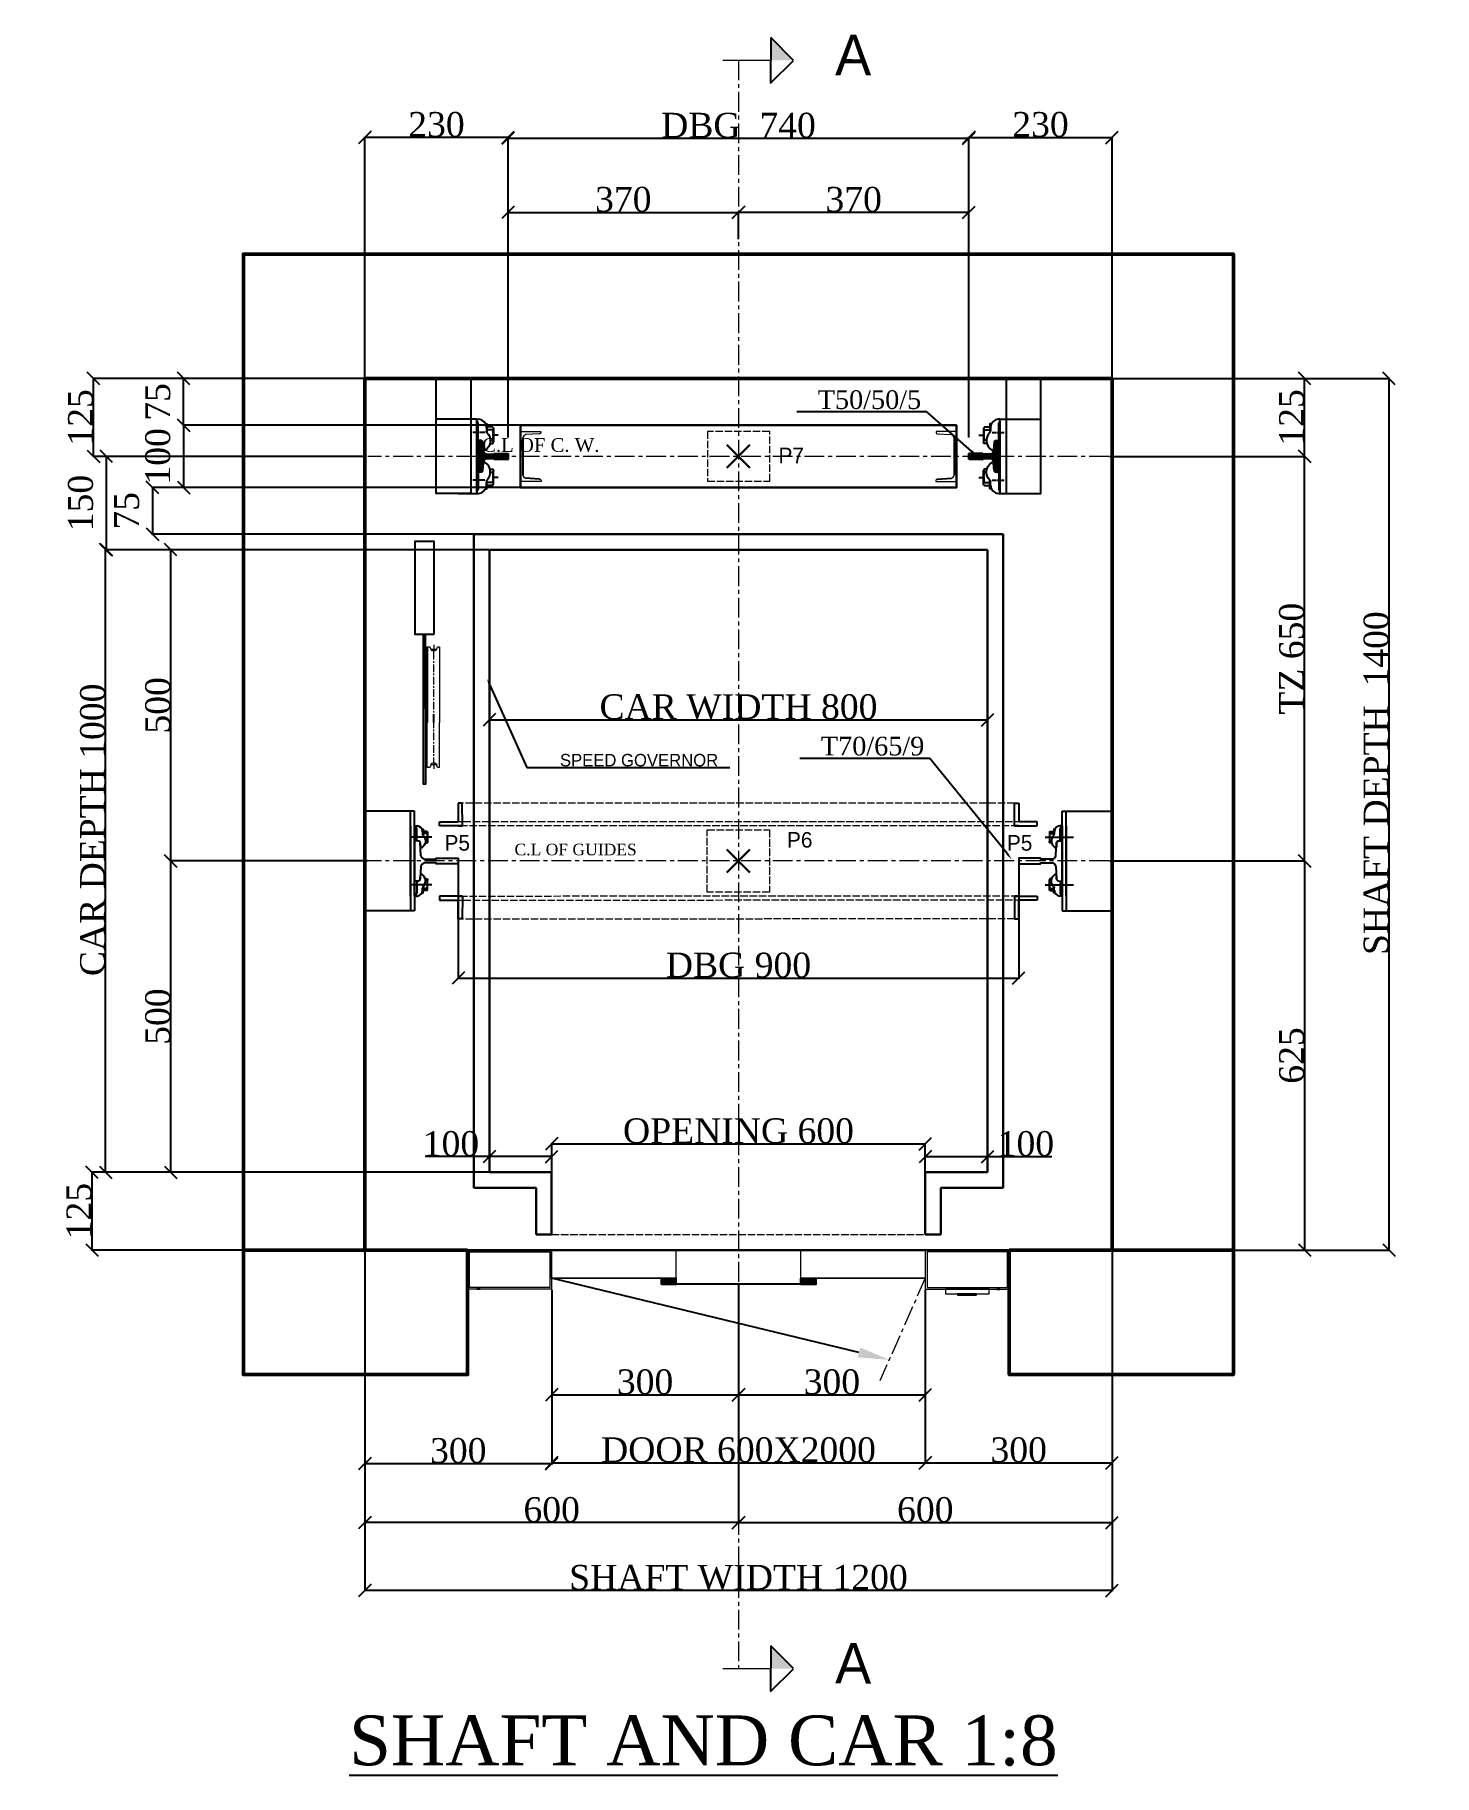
# Model space of a CAD drawing. Header units: millimetres. Extents: x 130 to 2377, y 155 to 2951.
import ezdxf
from ezdxf import colors
from ezdxf.entities.mleader import LeaderData, LeaderLine
from ezdxf.math import Vec2, Vec3

# ---------------------------------------------------------------- set-up
doc = ezdxf.new("R2010")
doc.units = ezdxf.units.MM
for name, pattern in [('ACAD_ISO02W100', [15, 12, -3]), ('ACAD_ISO10W100', [18, 12, -3, 0, -3]), ('CENTER', [50.8, 31.75, -6.35, 6.35, -6.35]), ('CENTER2', [28.575, 19.05, -3.175, 3.175, -3.175])]:
    doc.linetypes.add(name, pattern=pattern)
for name, color, linetype in [('6', 7, 'Continuous'), ('7', 6, 'ACAD_ISO10W100'), ('PDF_0', 7, 'Continuous'), ('PDF_gide rail', 7, 'Continuous')]:
    doc.layers.add(name, color=color, linetype=linetype)
for name, color, linetype, lineweight in [('Car', 3, 'Continuous', 18), ('CL', 2, 'CENTER', 0), ('DL', 8, 'ACAD_ISO02W100', 0), ('step&guides', 3, 'Continuous', 30), ('Wall', 1, 'Continuous', 50)]:
    doc.layers.add(name, color=color, linetype=linetype, lineweight=lineweight)
doc.styles.add('nassar2', font='cent.shx', dxfattribs={"height": 60})
doc.styles.add('top', font='cent.shx', dxfattribs={"height": 40})
doc.dimstyles.new('top', dxfattribs={"dimtxt": 35, "dimasz": 20, "dimexe": 1.25, "dimexo": 0.625, "dimtad": 1, "dimtxsty": 'top', "dimblk": 'OBLIQUE', "dimcen": 2.5, "dimadec": 0, "dimazin": 0, "dimtfac": 1, "dimtmove": 0, "dimatfit": 3, "dimldrblk": 'OBLIQUE', "dimfxl": 1, "dimarcsym": 0})
pattern_1 = [(45, (18924.27063, -7097.71146), (-0.08838834765, 0.08838834765), [])]
pattern_2 = [(45, (18624.27063, -7097.71146), (-0.08838834765, 0.08838834765), [])]

msp = doc.modelspace()

# ---------------------------------------------------------------- texts
at = {"ltscale": 4, "transparency": 33554666, "char_height": 65, "attachment_point": 3, "rotation": 359.727953}
for insert in [(1473.343, 2950.635, -114), (1473.343, 367.077)]:
    msp.add_mtext_dynamic_manual_height_columns('A', width=315.98199, gutter_width=125, heights=[0], dxfattribs=dict(at, insert=insert))
at = {"linetype": 'ACAD_ISO02W100', "ltscale": 4, "transparency": 33554666, "char_height": 25}
for s, insert, attachment_point in [('P7', (1324.152, 2287.561), 1), ('P5', (787.828, 1665.177), 1), ('P6', (1337.813, 1670.056), 1), ('P5', (1731.878, 1665.177), 3)]:
    msp.add_mtext_dynamic_manual_height_columns(s, width=377.71746, gutter_width=125, heights=[0], dxfattribs=dict(at, insert=insert, attachment_point=attachment_point))
at = {"insert": (634.519, 250.975, -137), "char_height": 80, "attachment_point": 1}
msp.add_mtext_dynamic_manual_height_columns('{\\Fcent|c0;\\L\\C6;SHAFT AND CAR 1:8}', width=2331.14753, gutter_width=200, heights=[0], dxfattribs=at)
at = {"layer": '7', "ltscale": 4}
for s, width, gutter_width, insert, char_height, attachment_point in [('{\\Fcent|c0;T50/50/5}', 812.66208, 175, (1553.33, 2379.702), 30, 3), ('{\\Fcent|c0;C.L OF C. W.}', 920.85121, 12.5, (848.286, 2302.847), 22, 1), ('{\\Fcent|c0;T70/65/9}', 812.66208, 175, (1558.33, 1823.149), 30, 3), ('{\\Fcadnw-1|c0;SPEED GOVERNOR}', 812.66208, 175, (973.192, 1795.593), 20, 1), ('\\pxt1;{\\Fcent|c0;C.L OF GUIDES}', 686.44118, 9.318, (900.224, 1651.346), 18.63605, 1)]:
    msp.add_mtext_dynamic_manual_height_columns(s, width=width, gutter_width=gutter_width, heights=[0], dxfattribs=dict(at, insert=insert, char_height=char_height, attachment_point=attachment_point))

# ---------------------------------------------------------------- blocks, each defined once
blk = doc.blocks.new('_Oblique')
at = {"color": 0, "linetype": 'ByBlock', "lineweight": -2}
blk.add_line((-0.5, -0.5), (0.5, 0.5), dxfattribs=at)
blk = doc.blocks.new('*D35')
at = {"color": 0, "lineweight": -2, "transparency": 16777216}
for p, q in [((889.9, 2399.2), (889.9, 2666.8)), ((889.9, 2665.6), (1259.9, 2665.6)), ((1259.9, 2631.2), (1259.9, 2666.8))]:
    blk.add_line(p, q, dxfattribs=at)
at = {"layer": 'Defpoints', "color": 0, "transparency": 16777216}
for p in [(1259.9, 2665.6), (1259.9, 2630.5), (889.9, 2398.6)]:
    blk.add_point(p, dxfattribs=at)
at = {"color": 0, "lineweight": -2, "transparency": 16777216, "xscale": 20, "yscale": 20, "zscale": 20, "rotation": 180}
blk.add_blockref('_Oblique', (889.9, 2665.6), dxfattribs=at)
at = {"color": 0, "lineweight": -2, "transparency": 16777216, "xscale": 20, "yscale": 20, "zscale": 20}
blk.add_blockref('_Oblique', (1259.9, 2665.6), dxfattribs=at)
at = {"color": 0, "transparency": 16777216, "insert": (1074.9, 2686.2), "char_height": 40, "attachment_point": 5, "style": 'top'}
blk.add_mtext('370', dxfattribs=at)
blk = doc.blocks.new('*D36')
at = {"color": 0, "lineweight": -2, "transparency": 16777216}
for p, q in [((1259.9, 2622.4), (1259.9, 2666.8)), ((1629.9, 2665.6), (1259.9, 2665.6)), ((1629.9, 2399.2), (1629.9, 2666.8))]:
    blk.add_line(p, q, dxfattribs=at)
at = {"layer": 'Defpoints', "color": 0, "transparency": 16777216}
for p in [(1259.9, 2665.6), (1259.9, 2621.7), (1629.9, 2398.6)]:
    blk.add_point(p, dxfattribs=at)
at = {"color": 0, "lineweight": -2, "transparency": 16777216, "xscale": 20, "yscale": 20, "zscale": 20, "rotation": 180}
blk.add_blockref('_Oblique', (1259.9, 2665.6), dxfattribs=at)
at = {"color": 0, "lineweight": -2, "transparency": 16777216, "xscale": 20, "yscale": 20, "zscale": 20}
blk.add_blockref('_Oblique', (1629.9, 2665.6), dxfattribs=at)
at = {"color": 0, "transparency": 16777216, "insert": (1444.9, 2686.2), "char_height": 40, "attachment_point": 5, "style": 'top'}
blk.add_mtext('370', dxfattribs=at)
blk = doc.blocks.new('*D37')
at = {"color": 0, "lineweight": -2, "transparency": 16777216}
for p, q in [((889.9, 2304), (889.9, 2785.9)), ((889.9, 2784.6), (1629.9, 2784.6)), ((1629.9, 2304), (1629.9, 2785.9))]:
    blk.add_line(p, q, dxfattribs=at)
at = {"layer": 'Defpoints', "color": 0, "transparency": 16777216}
for p in [(1629.9, 2784.6), (889.9, 2303.4), (1629.9, 2303.4)]:
    blk.add_point(p, dxfattribs=at)
at = {"color": 0, "lineweight": -2, "transparency": 16777216, "xscale": 20, "yscale": 20, "zscale": 20, "rotation": 180}
blk.add_blockref('_Oblique', (889.9, 2784.6), dxfattribs=at)
at = {"color": 0, "lineweight": -2, "transparency": 16777216, "xscale": 20, "yscale": 20, "zscale": 20}
blk.add_blockref('_Oblique', (1629.9, 2784.6), dxfattribs=at)
at = {"color": 0, "transparency": 16777216, "insert": (1259.9, 2805.2), "char_height": 40, "attachment_point": 5, "style": 'top'}
blk.add_mtext('DBG  740', dxfattribs=at)
blk = doc.blocks.new('*D38')
at = {"color": 0, "lineweight": -2, "transparency": 16777216}
for p, q in [((659.9, 2274.2), (659.9, 2787.1)), ((889.9, 2785.9), (659.9, 2785.9)), ((889.9, 2309.8), (889.9, 2787.1))]:
    blk.add_line(p, q, dxfattribs=at)
at = {"layer": 'Defpoints', "color": 0, "transparency": 16777216}
for p in [(659.9, 2785.9), (889.9, 2309.2), (659.9, 2273.6)]:
    blk.add_point(p, dxfattribs=at)
at = {"color": 0, "lineweight": -2, "transparency": 16777216, "xscale": 20, "yscale": 20, "zscale": 20, "rotation": 180}
blk.add_blockref('_Oblique', (659.9, 2785.9), dxfattribs=at)
at = {"color": 0, "lineweight": -2, "transparency": 16777216, "xscale": 20, "yscale": 20, "zscale": 20}
blk.add_blockref('_Oblique', (889.9, 2785.9), dxfattribs=at)
at = {"color": 0, "transparency": 16777216, "insert": (774.9, 2806.5), "char_height": 40, "attachment_point": 5, "style": 'top'}
blk.add_mtext('230', dxfattribs=at)
blk = doc.blocks.new('*D39')
at = {"color": 0, "lineweight": -2, "transparency": 16777216}
for p, q in [((1629.9, 2304), (1629.9, 2787.1)), ((1629.9, 2785.9), (1859.9, 2785.9)), ((1859.9, 2274.2), (1859.9, 2787.1))]:
    blk.add_line(p, q, dxfattribs=at)
at = {"layer": 'Defpoints', "color": 0, "transparency": 16777216}
for p in [(1859.9, 2785.9), (1629.9, 2303.4), (1859.9, 2273.6)]:
    blk.add_point(p, dxfattribs=at)
at = {"color": 0, "lineweight": -2, "transparency": 16777216, "xscale": 20, "yscale": 20, "zscale": 20, "rotation": 180}
blk.add_blockref('_Oblique', (1629.9, 2785.9), dxfattribs=at)
at = {"color": 0, "lineweight": -2, "transparency": 16777216, "xscale": 20, "yscale": 20, "zscale": 20}
blk.add_blockref('_Oblique', (1859.9, 2785.9), dxfattribs=at)
at = {"color": 0, "transparency": 16777216, "insert": (1744.9, 2806.5), "char_height": 40, "attachment_point": 5, "style": 'top'}
blk.add_mtext('230', dxfattribs=at)
blk = doc.blocks.new('*D57')
at = {"color": 0, "lineweight": -2, "transparency": 16777216}
for p, q in [((959.9, 934.9), (959.9, 764.7)), ((1259.9, 934.9), (1259.9, 764.7)), ((959.9, 766), (1259.9, 766))]:
    blk.add_line(p, q, dxfattribs=at)
at = {"layer": 'Defpoints', "color": 0, "transparency": 16777216}
for p in [(959.9, 935.5), (1259.9, 935.5), (1259.9, 766)]:
    blk.add_point(p, dxfattribs=at)
at = {"color": 0, "lineweight": -2, "transparency": 16777216, "xscale": 20, "yscale": 20, "zscale": 20, "rotation": 180}
blk.add_blockref('_Oblique', (959.9, 766), dxfattribs=at)
at = {"color": 0, "lineweight": -2, "transparency": 16777216, "xscale": 20, "yscale": 20, "zscale": 20}
blk.add_blockref('_Oblique', (1259.9, 766), dxfattribs=at)
at = {"color": 0, "transparency": 16777216, "insert": (1109.9, 786.6), "char_height": 40, "attachment_point": 5, "style": 'top'}
blk.add_mtext('300', dxfattribs=at)
blk = doc.blocks.new('*D58')
at = {"color": 0, "lineweight": -2, "transparency": 16777216}
for p, q in [((1259.9, 943), (1259.9, 764.7)), ((1559.9, 934.9), (1559.9, 764.7)), ((1259.9, 766), (1559.9, 766))]:
    blk.add_line(p, q, dxfattribs=at)
at = {"layer": 'Defpoints', "color": 0, "transparency": 16777216}
for p in [(1259.9, 943.6), (1559.9, 935.5), (1559.9, 766)]:
    blk.add_point(p, dxfattribs=at)
at = {"color": 0, "lineweight": -2, "transparency": 16777216, "xscale": 20, "yscale": 20, "zscale": 20, "rotation": 180}
blk.add_blockref('_Oblique', (1259.9, 766), dxfattribs=at)
at = {"color": 0, "lineweight": -2, "transparency": 16777216, "xscale": 20, "yscale": 20, "zscale": 20}
blk.add_blockref('_Oblique', (1559.9, 766), dxfattribs=at)
at = {"color": 0, "transparency": 16777216, "insert": (1409.9, 786.6), "char_height": 40, "attachment_point": 5, "style": 'top'}
blk.add_mtext('300', dxfattribs=at)
blk = doc.blocks.new('*D40')
at = {"color": 0, "lineweight": -2, "transparency": 16777216}
for p, q in [((959.9, 814.2), (959.9, 655.5)), ((1559.9, 818.3), (1559.9, 655.5)), ((959.9, 656.8), (1559.9, 656.8))]:
    blk.add_line(p, q, dxfattribs=at)
at = {"layer": 'Defpoints', "color": 0, "transparency": 16777216}
for p in [(959.9, 814.9), (1559.9, 818.9), (1559.9, 656.8)]:
    blk.add_point(p, dxfattribs=at)
at = {"color": 0, "lineweight": -2, "transparency": 16777216, "xscale": 20, "yscale": 20, "zscale": 20, "rotation": 180}
blk.add_blockref('_Oblique', (959.9, 656.8), dxfattribs=at)
at = {"color": 0, "lineweight": -2, "transparency": 16777216, "xscale": 20, "yscale": 20, "zscale": 20}
blk.add_blockref('_Oblique', (1559.9, 656.8), dxfattribs=at)
at = {"color": 0, "transparency": 16777216, "insert": (1259.9, 677.4), "char_height": 40, "attachment_point": 5, "style": 'top'}
blk.add_mtext('DOOR 600X2000', dxfattribs=at)
blk = doc.blocks.new('*D41')
at = {"color": 0, "lineweight": -2, "transparency": 16777216}
for p, q in [((859.9, 1148.6), (756.6, 1148.6)), ((859.9, 1124.2), (859.9, 1149.9)), ((959.9, 1148.6), (859.9, 1148.6)), ((959.9, 1124.2), (959.9, 1149.9))]:
    blk.add_line(p, q, dxfattribs=at)
at = {"layer": 'Defpoints', "color": 0, "transparency": 16777216}
for p in [(859.9, 1148.6), (859.9, 1123.6), (959.9, 1123.6)]:
    blk.add_point(p, dxfattribs=at)
at = {"color": 0, "lineweight": -2, "transparency": 16777216, "xscale": 20, "yscale": 20, "zscale": 20, "rotation": 180}
blk.add_blockref('_Oblique', (859.9, 1148.6), dxfattribs=at)
at = {"color": 0, "lineweight": -2, "transparency": 16777216, "xscale": 20, "yscale": 20, "zscale": 20}
blk.add_blockref('_Oblique', (959.9, 1148.6), dxfattribs=at)
at = {"color": 0, "transparency": 16777216, "insert": (798.2, 1169.3), "char_height": 40, "attachment_point": 5, "style": 'top'}
blk.add_mtext('100', dxfattribs=at)
blk = doc.blocks.new('*D42')
at = {"color": 0, "lineweight": -2, "transparency": 16777216}
for p, q in [((959.9, 1124.2), (959.9, 1170.5)), ((959.9, 1169.3), (1559.9, 1169.3)), ((1559.9, 1124.2), (1559.9, 1170.5))]:
    blk.add_line(p, q, dxfattribs=at)
at = {"layer": 'Defpoints', "color": 0, "transparency": 16777216}
for p in [(1559.9, 1169.3), (959.9, 1123.6), (1559.9, 1123.6)]:
    blk.add_point(p, dxfattribs=at)
at = {"color": 0, "lineweight": -2, "transparency": 16777216, "xscale": 20, "yscale": 20, "zscale": 20, "rotation": 180}
blk.add_blockref('_Oblique', (959.9, 1169.3), dxfattribs=at)
at = {"color": 0, "lineweight": -2, "transparency": 16777216, "xscale": 20, "yscale": 20, "zscale": 20}
blk.add_blockref('_Oblique', (1559.9, 1169.3), dxfattribs=at)
at = {"color": 0, "transparency": 16777216, "insert": (1259.9, 1189.9), "char_height": 40, "attachment_point": 5, "style": 'top'}
blk.add_mtext('OPENING 600', dxfattribs=at)
blk = doc.blocks.new('*D59')
at = {"color": 0, "lineweight": -2, "transparency": 16777216}
for p, q in [((1559.9, 1124.2), (1559.9, 1149.9)), ((1559.9, 1148.6), (1659.9, 1148.6)), ((1659.9, 1124.2), (1659.9, 1149.9)), ((1659.9, 1148.6), (1763.1, 1148.6))]:
    blk.add_line(p, q, dxfattribs=at)
at = {"layer": 'Defpoints', "color": 0, "transparency": 16777216}
for p in [(1659.9, 1148.6), (1559.9, 1123.6), (1659.9, 1123.6)]:
    blk.add_point(p, dxfattribs=at)
at = {"color": 0, "lineweight": -2, "transparency": 16777216, "xscale": 20, "yscale": 20, "zscale": 20, "rotation": 180}
blk.add_blockref('_Oblique', (1559.9, 1148.6), dxfattribs=at)
at = {"color": 0, "lineweight": -2, "transparency": 16777216, "xscale": 20, "yscale": 20, "zscale": 20}
blk.add_blockref('_Oblique', (1659.9, 1148.6), dxfattribs=at)
at = {"color": 0, "transparency": 16777216, "insert": (1721.5, 1169.3), "char_height": 40, "attachment_point": 5, "style": 'top'}
blk.add_mtext('100', dxfattribs=at)
blk = doc.blocks.new('*D43')
at = {"color": 0, "lineweight": -2, "transparency": 16777216}
for p, q in [((1859.9, 998), (1859.9, 655.5)), ((1559.9, 850.1), (1559.9, 655.5)), ((1559.9, 656.8), (1859.9, 656.8))]:
    blk.add_line(p, q, dxfattribs=at)
at = {"layer": 'Defpoints', "color": 0, "transparency": 16777216}
for p in [(1859.9, 998.6), (1559.9, 850.8), (1859.9, 656.8)]:
    blk.add_point(p, dxfattribs=at)
at = {"color": 0, "lineweight": -2, "transparency": 16777216, "xscale": 20, "yscale": 20, "zscale": 20, "rotation": 180}
blk.add_blockref('_Oblique', (1559.9, 656.8), dxfattribs=at)
at = {"color": 0, "lineweight": -2, "transparency": 16777216, "xscale": 20, "yscale": 20, "zscale": 20}
blk.add_blockref('_Oblique', (1859.9, 656.8), dxfattribs=at)
at = {"color": 0, "transparency": 16777216, "insert": (1709.9, 677.4), "char_height": 40, "attachment_point": 5, "style": 'top'}
blk.add_mtext('300', dxfattribs=at)
blk = doc.blocks.new('*D44')
at = {"color": 0, "lineweight": -2, "transparency": 16777216}
for p, q in [((659.9, 998), (659.9, 654.3)), ((959.9, 934.9), (959.9, 654.3)), ((659.9, 655.5), (959.9, 655.5))]:
    blk.add_line(p, q, dxfattribs=at)
at = {"layer": 'Defpoints', "color": 0, "transparency": 16777216}
for p in [(659.9, 998.6), (959.9, 935.5), (959.9, 655.5)]:
    blk.add_point(p, dxfattribs=at)
at = {"color": 0, "lineweight": -2, "transparency": 16777216, "xscale": 20, "yscale": 20, "zscale": 20, "rotation": 180}
blk.add_blockref('_Oblique', (659.9, 655.5), dxfattribs=at)
at = {"color": 0, "lineweight": -2, "transparency": 16777216, "xscale": 20, "yscale": 20, "zscale": 20}
blk.add_blockref('_Oblique', (959.9, 655.5), dxfattribs=at)
at = {"color": 0, "transparency": 16777216, "insert": (809.9, 676.2), "char_height": 40, "attachment_point": 5, "style": 'top'}
blk.add_mtext('300', dxfattribs=at)
blk = doc.blocks.new('*D45')
at = {"color": 0, "lineweight": -2, "transparency": 16777216}
for p, q in [((659.9, 998), (659.9, 559.5)), ((1259.9, 838.9), (1259.9, 559.5)), ((1259.9, 560.7), (659.9, 560.7))]:
    blk.add_line(p, q, dxfattribs=at)
at = {"layer": 'Defpoints', "color": 0, "transparency": 16777216}
for p in [(659.9, 998.6), (1259.9, 839.5), (659.9, 560.7)]:
    blk.add_point(p, dxfattribs=at)
at = {"color": 0, "lineweight": -2, "transparency": 16777216, "xscale": 20, "yscale": 20, "zscale": 20, "rotation": 180}
blk.add_blockref('_Oblique', (659.9, 560.7), dxfattribs=at)
at = {"color": 0, "lineweight": -2, "transparency": 16777216, "xscale": 20, "yscale": 20, "zscale": 20}
blk.add_blockref('_Oblique', (1259.9, 560.7), dxfattribs=at)
at = {"color": 0, "transparency": 16777216, "insert": (959.9, 581.3), "char_height": 40, "attachment_point": 5, "style": 'top'}
blk.add_mtext('600', dxfattribs=at)
blk = doc.blocks.new('*D46')
at = {"color": 0, "lineweight": -2, "transparency": 16777216}
for p, q in [((1859.9, 998), (1859.9, 559.5)), ((1259.9, 838.9), (1259.9, 559.5)), ((1259.9, 560.7), (1859.9, 560.7))]:
    blk.add_line(p, q, dxfattribs=at)
at = {"layer": 'Defpoints', "color": 0, "transparency": 16777216}
for p in [(1859.9, 998.6), (1259.9, 839.5), (1859.9, 560.7)]:
    blk.add_point(p, dxfattribs=at)
at = {"color": 0, "lineweight": -2, "transparency": 16777216, "xscale": 20, "yscale": 20, "zscale": 20, "rotation": 180}
blk.add_blockref('_Oblique', (1259.9, 560.7), dxfattribs=at)
at = {"color": 0, "lineweight": -2, "transparency": 16777216, "xscale": 20, "yscale": 20, "zscale": 20}
blk.add_blockref('_Oblique', (1859.9, 560.7), dxfattribs=at)
at = {"color": 0, "transparency": 16777216, "insert": (1559.9, 581.3), "char_height": 40, "attachment_point": 5, "style": 'top'}
blk.add_mtext('600', dxfattribs=at)
blk = doc.blocks.new('*D60')
at = {"color": 0, "lineweight": -2, "transparency": 16777216}
for p, q in [((659.9, 998), (659.9, 450.5)), ((1859.9, 998), (1859.9, 450.5)), ((1859.9, 451.7), (659.9, 451.7))]:
    blk.add_line(p, q, dxfattribs=at)
at = {"layer": 'Defpoints', "color": 0, "transparency": 16777216}
for p in [(659.9, 998.6), (1859.9, 998.6), (659.9, 451.7)]:
    blk.add_point(p, dxfattribs=at)
at = {"color": 0, "lineweight": -2, "transparency": 16777216, "xscale": 20, "yscale": 20, "zscale": 20, "rotation": 180}
blk.add_blockref('_Oblique', (659.9, 451.7), dxfattribs=at)
at = {"color": 0, "lineweight": -2, "transparency": 16777216, "xscale": 20, "yscale": 20, "zscale": 20}
blk.add_blockref('_Oblique', (1859.9, 451.7), dxfattribs=at)
at = {"color": 0, "transparency": 16777216, "insert": (1259.9, 472.3), "char_height": 40, "attachment_point": 5, "style": 'top'}
blk.add_mtext('SHAFT WIDTH 1200', dxfattribs=at)
blk = doc.blocks.new('*D47')
at = {"color": 0, "lineweight": -2, "transparency": 16777216}
for p, q in [((2091.7, 2398.6), (2170.2, 2398.6)), ((2169, 2273.6), (2169, 2398.6)), ((1855.5, 2273.6), (2170.2, 2273.6))]:
    blk.add_line(p, q, dxfattribs=at)
at = {"layer": 'Defpoints', "color": 0, "transparency": 16777216}
for p in [(2091, 2398.6), (2169, 2398.6), (1854.9, 2273.6)]:
    blk.add_point(p, dxfattribs=at)
at = {"color": 0, "lineweight": -2, "transparency": 16777216, "xscale": 20, "yscale": 20, "zscale": 20}
for p, rotation in [((2169, 2398.6), 90), ((2169, 2273.6), 270)]:
    blk.add_blockref('_Oblique', p, dxfattribs=dict(at, rotation=rotation))
at = {"color": 0, "transparency": 16777216, "insert": (2148.4, 2336.1), "char_height": 40, "attachment_point": 5, "rotation": 90, "style": 'top'}
blk.add_mtext('125', dxfattribs=at)
blk = doc.blocks.new('*D48')
at = {"color": 0, "lineweight": -2, "transparency": 16777216}
for p, q in [((1855.5, 1623.6), (2170.2, 1623.6)), ((2169, 1623.6), (2169, 998.6)), ((1860.5, 998.6), (2170.2, 998.6))]:
    blk.add_line(p, q, dxfattribs=at)
at = {"layer": 'Defpoints', "color": 0, "transparency": 16777216}
for p in [(1854.9, 1623.6), (1859.9, 998.6), (2169, 998.6)]:
    blk.add_point(p, dxfattribs=at)
at = {"color": 0, "lineweight": -2, "transparency": 16777216, "xscale": 20, "yscale": 20, "zscale": 20}
for p, rotation in [((2169, 1623.6), 90), ((2169, 998.6), 270)]:
    blk.add_blockref('_Oblique', p, dxfattribs=dict(at, rotation=rotation))
at = {"color": 0, "transparency": 16777216, "insert": (2148.4, 1311.1), "char_height": 40, "attachment_point": 5, "rotation": 90, "style": 'top'}
blk.add_mtext('625', dxfattribs=at)
blk = doc.blocks.new('*D49')
at = {"color": 0, "lineweight": -2, "transparency": 16777216}
for p, q in [((1860.5, 2273.6), (2170.2, 2273.6)), ((2169, 1623.6), (2169, 2273.6)), ((1855.5, 1623.6), (2170.2, 1623.6))]:
    blk.add_line(p, q, dxfattribs=at)
at = {"layer": 'Defpoints', "color": 0, "transparency": 16777216}
for p in [(1859.9, 2273.6), (2169, 2273.6), (1854.9, 1623.6)]:
    blk.add_point(p, dxfattribs=at)
at = {"color": 0, "lineweight": -2, "transparency": 16777216, "xscale": 20, "yscale": 20, "zscale": 20}
for p, rotation in [((2169, 2273.6), 90), ((2169, 1623.6), 270)]:
    blk.add_blockref('_Oblique', p, dxfattribs=dict(at, rotation=rotation))
at = {"color": 0, "transparency": 16777216, "insert": (2148.4, 1948.6), "char_height": 40, "attachment_point": 5, "rotation": 90, "style": 'top'}
blk.add_mtext('TZ 650', dxfattribs=at)
blk = doc.blocks.new('*D51')
at = {"color": 0, "lineweight": -2, "transparency": 16777216}
for p, q in [((859.2, 2123.6), (242.3, 2123.6)), ((243.5, 1123.6), (243.5, 2123.6)), ((934.2, 1123.6), (242.3, 1123.6))]:
    blk.add_line(p, q, dxfattribs=at)
at = {"layer": 'Defpoints', "color": 0, "transparency": 16777216}
for p in [(243.5, 2123.6), (859.9, 2123.6), (934.9, 1123.6)]:
    blk.add_point(p, dxfattribs=at)
at = {"color": 0, "lineweight": -2, "transparency": 16777216, "xscale": 20, "yscale": 20, "zscale": 20}
for p, rotation in [((243.5, 2123.6), 90), ((243.5, 1123.6), 270)]:
    blk.add_blockref('_Oblique', p, dxfattribs=dict(at, rotation=rotation))
at = {"color": 0, "transparency": 16777216, "insert": (222.9, 1673.6), "char_height": 40, "attachment_point": 5, "rotation": 90, "style": 'top'}
blk.add_mtext('CAR DEPTH 1000', dxfattribs=at)
blk = doc.blocks.new('*D61')
at = {"color": 0, "lineweight": -2, "transparency": 16777216}
for p, q in [((664.2, 1623.6), (346.9, 1623.6)), ((348.1, 1123.6), (348.1, 1623.6)), ((464.2, 1123.6), (346.9, 1123.6))]:
    blk.add_line(p, q, dxfattribs=at)
at = {"layer": 'Defpoints', "color": 0, "transparency": 16777216}
for p in [(348.1, 1623.6), (664.9, 1623.6), (464.9, 1123.6)]:
    blk.add_point(p, dxfattribs=at)
at = {"color": 0, "lineweight": -2, "transparency": 16777216, "xscale": 20, "yscale": 20, "zscale": 20}
for p, rotation in [((348.1, 1623.6), 90), ((348.1, 1123.6), 270)]:
    blk.add_blockref('_Oblique', p, dxfattribs=dict(at, rotation=rotation))
at = {"color": 0, "transparency": 16777216, "insert": (327.5, 1373.6), "char_height": 40, "attachment_point": 5, "rotation": 90, "style": 'top'}
blk.add_mtext('500', dxfattribs=at)
blk = doc.blocks.new('*D52')
at = {"color": 0, "lineweight": -2, "transparency": 16777216}
for p, q in [((464.2, 2123.6), (346.9, 2123.6)), ((348.1, 1623.6), (348.1, 2123.6)), ((464.2, 1623.6), (346.9, 1623.6))]:
    blk.add_line(p, q, dxfattribs=at)
at = {"layer": 'Defpoints', "color": 0, "transparency": 16777216}
for p in [(348.1, 2123.6), (464.9, 2123.6), (464.9, 1623.6)]:
    blk.add_point(p, dxfattribs=at)
at = {"color": 0, "lineweight": -2, "transparency": 16777216, "xscale": 20, "yscale": 20, "zscale": 20}
for p, rotation in [((348.1, 2123.6), 90), ((348.1, 1623.6), 270)]:
    blk.add_blockref('_Oblique', p, dxfattribs=dict(at, rotation=rotation))
at = {"color": 0, "transparency": 16777216, "insert": (327.5, 1873.6), "char_height": 40, "attachment_point": 5, "rotation": 90, "style": 'top'}
blk.add_mtext('500', dxfattribs=at)
blk = doc.blocks.new('*D53')
at = {"color": 0, "lineweight": -2, "transparency": 16777216}
for p, q in [((659.2, 2398.6), (222.9, 2398.6)), ((224.2, 2273.6), (224.2, 2398.6)), ((659.2, 2273.6), (222.9, 2273.6))]:
    blk.add_line(p, q, dxfattribs=at)
at = {"layer": 'Defpoints', "color": 0, "transparency": 16777216}
for p in [(224.2, 2398.6), (659.9, 2398.6), (659.9, 2273.6)]:
    blk.add_point(p, dxfattribs=at)
at = {"color": 0, "lineweight": -2, "transparency": 16777216, "xscale": 20, "yscale": 20, "zscale": 20}
for p, rotation in [((224.2, 2398.6), 90), ((224.2, 2273.6), 270)]:
    blk.add_blockref('_Oblique', p, dxfattribs=dict(at, rotation=rotation))
at = {"color": 0, "transparency": 16777216, "insert": (203.5, 2336.1), "char_height": 40, "attachment_point": 5, "rotation": 90, "style": 'top'}
blk.add_mtext('125', dxfattribs=at)
blk = doc.blocks.new('*D62')
at = {"color": 0, "lineweight": -2, "transparency": 16777216}
for p, q in [((1709.9, 1627.5), (1709.9, 1434.2)), ((809.9, 1618.5), (809.9, 1434.2)), ((809.9, 1435.5), (1709.9, 1435.5))]:
    blk.add_line(p, q, dxfattribs=at)
at = {"layer": 'Defpoints', "color": 0, "transparency": 16777216}
for p in [(1709.9, 1628.1), (809.9, 1619.1), (1709.9, 1435.5)]:
    blk.add_point(p, dxfattribs=at)
at = {"color": 0, "lineweight": -2, "transparency": 16777216, "xscale": 20, "yscale": 20, "zscale": 20, "rotation": 180}
blk.add_blockref('_Oblique', (809.9, 1435.5), dxfattribs=at)
at = {"color": 0, "lineweight": -2, "transparency": 16777216, "xscale": 20, "yscale": 20, "zscale": 20}
blk.add_blockref('_Oblique', (1709.9, 1435.5), dxfattribs=at)
at = {"color": 0, "transparency": 16777216, "insert": (1259.9, 1456.1), "char_height": 40, "attachment_point": 5, "style": 'top'}
blk.add_mtext('DBG 900', dxfattribs=at)
blk = doc.blocks.new('*D63')
at = {"color": 0, "lineweight": -2, "transparency": 16777216}
for p, q in [((859.9, 2123), (859.9, 1849)), ((1659.9, 2123), (1659.9, 1849)), ((859.9, 1850.3), (1659.9, 1850.3))]:
    blk.add_line(p, q, dxfattribs=at)
at = {"layer": 'Defpoints', "color": 0, "transparency": 16777216}
for p in [(859.9, 2123.6), (1659.9, 2123.6), (1659.9, 1850.3)]:
    blk.add_point(p, dxfattribs=at)
at = {"color": 0, "lineweight": -2, "transparency": 16777216, "xscale": 20, "yscale": 20, "zscale": 20, "rotation": 180}
blk.add_blockref('_Oblique', (859.9, 1850.3), dxfattribs=at)
at = {"color": 0, "lineweight": -2, "transparency": 16777216, "xscale": 20, "yscale": 20, "zscale": 20}
blk.add_blockref('_Oblique', (1659.9, 1850.3), dxfattribs=at)
at = {"color": 0, "transparency": 16777216, "insert": (1259.9, 1870.9), "char_height": 40, "attachment_point": 5, "style": 'top'}
blk.add_mtext('CAR WIDTH 800', dxfattribs=at)
blk = doc.blocks.new('*D54')
at = {"color": 0, "lineweight": -2, "transparency": 16777216}
for p, q in [((1855.5, 2398.6), (2306, 2398.6)), ((2304.7, 998.6), (2304.7, 2398.6)), ((1855.5, 998.6), (2306, 998.6))]:
    blk.add_line(p, q, dxfattribs=at)
at = {"layer": 'Defpoints', "color": 0, "transparency": 16777216}
for p in [(1854.9, 2398.6), (2304.7, 2398.6), (1854.9, 998.6)]:
    blk.add_point(p, dxfattribs=at)
at = {"color": 0, "lineweight": -2, "transparency": 16777216, "xscale": 20, "yscale": 20, "zscale": 20}
for p, rotation in [((2304.7, 2398.6), 90), ((2304.7, 998.6), 270)]:
    blk.add_blockref('_Oblique', p, dxfattribs=dict(at, rotation=rotation))
at = {"color": 0, "transparency": 16777216, "insert": (2284.1, 1748.6), "char_height": 40, "attachment_point": 5, "rotation": 90, "style": 'top'}
blk.add_mtext('SHAFT DEPTH  1400', dxfattribs=at)
blk = doc.blocks.new('*D55')
at = {"color": 0, "lineweight": -2, "transparency": 16777216}
for p, q in [((299, 2273.6), (243.5, 2273.6)), ((244.8, 2123.6), (244.8, 2273.6)), ((859.2, 2123.6), (243.5, 2123.6))]:
    blk.add_line(p, q, dxfattribs=at)
at = {"layer": 'Defpoints', "color": 0, "transparency": 16777216}
for p in [(244.8, 2273.6), (299.6, 2273.6), (859.9, 2123.6)]:
    blk.add_point(p, dxfattribs=at)
at = {"color": 0, "lineweight": -2, "transparency": 16777216, "xscale": 20, "yscale": 20, "zscale": 20}
for p, rotation in [((244.8, 2273.6), 90), ((244.8, 2123.6), 270)]:
    blk.add_blockref('_Oblique', p, dxfattribs=dict(at, rotation=rotation))
at = {"color": 0, "transparency": 16777216, "insert": (203.5, 2198.6), "char_height": 40, "attachment_point": 5, "rotation": 90, "style": 'top'}
blk.add_mtext('150', dxfattribs=at)
blk = doc.blocks.new('*D64')
at = {"color": 0, "lineweight": -2, "transparency": 16777216}
for p, q in [((909.2, 2323.6), (367.5, 2323.6)), ((368.8, 2323.6), (368.8, 2223.6)), ((909.2, 2223.6), (367.5, 2223.6))]:
    blk.add_line(p, q, dxfattribs=at)
at = {"layer": 'Defpoints', "color": 0, "transparency": 16777216}
for p in [(909.9, 2323.6), (368.8, 2223.6), (909.9, 2223.6)]:
    blk.add_point(p, dxfattribs=at)
at = {"color": 0, "lineweight": -2, "transparency": 16777216, "xscale": 20, "yscale": 20, "zscale": 20}
for p, rotation in [((368.8, 2323.6), 90), ((368.8, 2223.6), 270)]:
    blk.add_blockref('_Oblique', p, dxfattribs=dict(at, rotation=rotation))
at = {"color": 0, "transparency": 16777216, "insert": (327.5, 2273.6), "char_height": 40, "attachment_point": 5, "rotation": 90, "style": 'top'}
blk.add_mtext('100', dxfattribs=at)
blk = doc.blocks.new('*D65')
at = {"color": 0, "lineweight": -2, "transparency": 16777216}
for p, q in [((909.2, 2223.6), (317.5, 2223.6)), ((318.8, 2223.6), (318.8, 2148.6)), ((834.2, 2148.6), (317.5, 2148.6))]:
    blk.add_line(p, q, dxfattribs=at)
at = {"layer": 'Defpoints', "color": 0, "transparency": 16777216}
for p in [(909.9, 2223.6), (318.8, 2148.6), (834.9, 2148.6)]:
    blk.add_point(p, dxfattribs=at)
at = {"color": 0, "lineweight": -2, "transparency": 16777216, "xscale": 20, "yscale": 20, "zscale": 20}
for p, rotation in [((318.8, 2223.6), 90), ((318.8, 2148.6), 270)]:
    blk.add_blockref('_Oblique', p, dxfattribs=dict(at, rotation=rotation))
at = {"color": 0, "transparency": 16777216, "insert": (277.5, 2186.1), "char_height": 40, "attachment_point": 5, "rotation": 90, "style": 'top'}
blk.add_mtext('75', dxfattribs=at)
blk = doc.blocks.new('*D56')
at = {"color": 0, "lineweight": -2, "transparency": 16777216}
for p, q in [((368.8, 2323.6), (368.8, 2398.6)), ((369.4, 2398.6), (370, 2398.6)), ((369.4, 2323.6), (370, 2323.6))]:
    blk.add_line(p, q, dxfattribs=at)
at = {"layer": 'Defpoints', "color": 0, "transparency": 16777216}
for p in [(368.8, 2398.6), (368.8, 2398.6), (368.8, 2323.6)]:
    blk.add_point(p, dxfattribs=at)
at = {"color": 0, "lineweight": -2, "transparency": 16777216, "xscale": 20, "yscale": 20, "zscale": 20}
for p, rotation in [((368.8, 2398.6), 90), ((368.8, 2323.6), 270)]:
    blk.add_blockref('_Oblique', p, dxfattribs=dict(at, rotation=rotation))
at = {"color": 0, "transparency": 16777216, "insert": (327.5, 2361.1), "char_height": 40, "attachment_point": 5, "rotation": 90, "style": 'top'}
blk.add_mtext('75', dxfattribs=at)
blk = doc.blocks.new('*D66')
at = {"color": 0, "lineweight": -2, "transparency": 16777216}
for p, q in [((464.2, 1123.6), (220.4, 1123.6)), ((221.7, 1123.6), (221.7, 998.6)), ((464.2, 998.6), (220.4, 998.6))]:
    blk.add_line(p, q, dxfattribs=at)
at = {"layer": 'Defpoints', "color": 0, "transparency": 16777216}
for p in [(464.9, 1123.6), (221.7, 998.6), (464.9, 998.6)]:
    blk.add_point(p, dxfattribs=at)
at = {"color": 0, "lineweight": -2, "transparency": 16777216, "xscale": 20, "yscale": 20, "zscale": 20}
for p, rotation in [((221.7, 1123.6), 90), ((221.7, 998.6), 270)]:
    blk.add_blockref('_Oblique', p, dxfattribs=dict(at, rotation=rotation))
at = {"color": 0, "transparency": 16777216, "insert": (201, 1061.1), "char_height": 40, "attachment_point": 5, "rotation": 90, "style": 'top'}
blk.add_mtext('125', dxfattribs=at)

# ---------------------------------------------------------------- dimensions: what is measured, and where the dimension line sits
for base, p1, p2, text, picture, middle in [((1629.853, 2784.601), (889.853, 2303.352), (1629.853, 2303.352), 'DBG  <>', '*D37', (1259.853, 2784.601)), ((1659.853, 1850.257), (859.853, 2123.584), (1659.853, 2123.584), 'CAR WIDTH <>', '*D63', (1259.853, 1850.257)), ((1709.853, 1435.462), (809.853, 1619.084), (1709.853, 1628.084), 'DBG <>', '*D62', (1259.853, 1435.462)), ((1559.853, 1169.274), (959.853, 1123.584), (1559.853, 1123.584), 'OPENING <>', '*D42', (1259.853, 1169.274)), ((659.853, 451.701), (1859.853, 998.584), (659.853, 998.584), 'SHAFT WIDTH <>', '*D60', (1259.853, 451.701)), ((1559.853, 656.78), (959.853, 814.863), (1559.853, 818.912), 'DOOR <>X2000', '*D40', (1259.853, 656.78))]:
    dim = msp.add_linear_dim(base=base, p1=p1, p2=p2, text=text, dimstyle='top')
    dim.commit()
    dim.dimension.update_dxf_attribs({"geometry": picture, "text_midpoint": middle, "dimtype": 160})
for base, p1, p2, picture, middle in [((659.853, 2785.851), (889.853, 2309.182), (659.853, 2273.584), '*D38', (774.853, 2785.851)), ((1259.853, 2665.568), (889.853, 2398.584), (1259.853, 2630.532), '*D35', (1074.853, 2665.568)), ((859.853, 1148.649), (959.853, 1123.584), (859.853, 1123.584), '*D41', (798.228, 1148.649)), ((1659.853, 1148.649), (1559.853, 1123.584), (1659.853, 1123.584), '*D59', (1721.478, 1148.649)), ((959.853, 655.53), (659.853, 998.584), (959.853, 935.543), '*D44', (809.853, 655.53)), ((659.853, 560.722), (1259.853, 839.507), (659.853, 998.584), '*D45', (959.853, 560.722)), ((1859.853, 560.722), (1259.853, 839.507), (1859.853, 998.584), '*D46', (1559.853, 560.722)), ((1859.853, 656.78), (1559.853, 850.769), (1859.853, 998.584), '*D43', (1709.853, 656.78)), ((1259.853, 765.971), (959.853, 935.543), (1259.853, 935.543), '*D57', (1109.853, 765.971)), ((1559.853, 765.971), (1259.853, 943.62), (1559.853, 935.543), '*D58', (1409.853, 765.971))]:
    dim = msp.add_linear_dim(base=base, p1=p1, p2=p2, dimstyle='top')
    dim.commit()
    dim.dimension.update_dxf_attribs({"geometry": picture, "text_midpoint": middle, "dimtype": 160})
for base, p1, p2, angle, picture, middle in [((1859.853, 2785.851), (1629.853, 2303.352), (1859.853, 2273.584), 180, '*D39', (1744.853, 2785.851)), ((1259.853, 2665.568), (1629.853, 2398.584), (1259.853, 2621.734), 180, '*D36', (1444.853, 2665.568)), ((224.171, 2398.584), (659.853, 2273.584), (659.853, 2398.584), 90, '*D53', (224.171, 2336.084)), ((2168.99, 2398.584), (1854.853, 2273.584), (2091.033, 2398.584), 90, '*D47', (2168.99, 2336.084)), ((348.138, 2123.584), (464.853, 1623.584), (464.853, 2123.584), 90, '*D52', (348.138, 1873.584)), ((348.138, 1623.584), (464.853, 1123.584), (664.853, 1623.584), 90, '*D61', (348.138, 1373.584)), ((2168.99, 998.584), (1854.853, 1623.584), (1859.853, 998.584), 90, '*D48', (2168.99, 1311.084)), ((221.671, 998.584), (464.853, 1123.584), (464.853, 998.584), 90, '*D66', (221.671, 1061.084))]:
    dim = msp.add_linear_dim(base=base, p1=p1, p2=p2, angle=angle, dimstyle='top')
    dim.commit()
    dim.dimension.update_dxf_attribs({"geometry": picture, "text_midpoint": middle, "dimtype": 160})
for base, p1, p2, picture, middle in [((368.763, 2398.584), (368.763, 2323.584), (368.763, 2398.584), '*D56', (348.138, 2361.084)), ((368.763, 2223.584), (909.853, 2323.584), (909.853, 2223.584), '*D64', (348.138, 2273.584)), ((244.796, 2273.584), (859.853, 2123.584), (299.626, 2273.584), '*D55', (224.171, 2198.584)), ((318.763, 2148.584), (909.853, 2223.584), (834.853, 2148.584), '*D65', (298.138, 2186.084))]:
    dim = msp.add_linear_dim(base=base, p1=p1, p2=p2, angle=90, dimstyle='top', override={"dimtmove": 1})
    dim.commit()
    dim.dimension.update_dxf_attribs({"geometry": picture, "text_midpoint": middle, "dimtype": 160})
for base, p1, p2, text, picture, middle in [((2304.712, 2398.584), (1854.853, 998.584), (1854.853, 2398.584), 'SHAFT DEPTH  <>', '*D54', (2304.712, 1748.584)), ((2168.99, 2273.584), (1854.853, 1623.584), (1859.853, 2273.584), 'TZ <>', '*D49', (2168.99, 1948.584)), ((243.546, 2123.584), (934.853, 1123.584), (859.853, 2123.584), 'CAR DEPTH <>', '*D51', (243.546, 1673.584))]:
    dim = msp.add_linear_dim(base=base, p1=p1, p2=p2, angle=90, text=text, dimstyle='top')
    dim.commit()
    dim.dimension.update_dxf_attribs({"geometry": picture, "text_midpoint": middle, "dimtype": 160})

# ---------------------------------------------------------------- hatches: boundary and pattern name
h = msp.add_hatch()
h.set_pattern_fill('ANSI31', color=256)
h.set_pattern_definition(pattern_1)
h.paths.add_polyline_path([(839.853, 2298.702), (845.152, 2298.702, -0.26508525), (848.653, 2296.018), (850.467, 2281.569, 0.36605419), (855.045, 2277.334), (867.625, 2277.334), (867.625, 2278.234), (889.853, 2278.234), (889.853, 2273.702), (839.853, 2273.702)])
h = msp.add_hatch()
h.set_pattern_fill('ANSI31', color=256)
h.set_pattern_definition(pattern_2)
h.paths.add_polyline_path([(1679.853, 2298.702), (1674.554, 2298.702, 0.26508525), (1671.053, 2296.018), (1669.239, 2281.569, -0.36605419), (1664.661, 2277.334), (1652.081, 2277.334), (1652.081, 2278.234), (1629.853, 2278.234), (1629.853, 2273.702), (1679.853, 2273.702)])
h = msp.add_hatch()
h.set_pattern_fill('ANSI31', color=256)
h.set_pattern_definition(pattern_1)
edge = h.paths.add_edge_path()
edge.add_line((839.853, 2248.23), (845.152, 2248.23))
edge.add_arc((844.548, 2252.643), 4.453, 277.78596, 337.173125)
edge.add_line((848.653, 2250.915), (850.467, 2265.363))
edge.add_arc((855.261, 2264.773), 4.83, 452.566246, 532.987701, ccw=False)
edge.add_line((855.045, 2269.599), (867.625, 2269.599))
edge.add_line((867.625, 2269.599), (867.625, 2268.698))
edge.add_line((867.625, 2268.698), (889.853, 2268.698))
edge.add_line((889.853, 2268.698), (889.853, 2273.702))
edge.add_line((889.853, 2273.702), (839.853, 2273.702))
edge.add_line((839.853, 2273.702), (839.853, 2248.23))
h = msp.add_hatch()
h.set_pattern_fill('ANSI31', color=256)
h.set_pattern_definition(pattern_2)
edge = h.paths.add_edge_path()
edge.add_line((1679.853, 2248.23), (1674.554, 2248.23))
edge.add_arc((1675.158, 2252.643), 4.453, 202.826875, 262.21404, ccw=False)
edge.add_line((1671.053, 2250.915), (1669.239, 2265.363))
edge.add_arc((1664.445, 2264.773), 4.83, 7.012299, 87.433754)
edge.add_line((1664.661, 2269.599), (1652.081, 2269.599))
edge.add_line((1652.081, 2269.599), (1652.081, 2268.698))
edge.add_line((1652.081, 2268.698), (1629.853, 2268.698))
edge.add_line((1629.853, 2268.698), (1629.853, 2273.702))
edge.add_line((1629.853, 2273.702), (1679.853, 2273.702))
edge.add_line((1679.853, 2273.702), (1679.853, 2248.23))
at = {"true_color": 0x000007, "transparency": 33554666}
h = msp.add_hatch(color=7, dxfattribs=at)
h.paths.add_polyline_path([(1136.081, 953.627), (1159.782, 953.627), (1136.081, 943.62)])
h.paths.add_polyline_path([(1159.782, 953.627), (1136.081, 943.62), (1159.782, 943.62)])
h = msp.add_hatch(color=7, dxfattribs=at)
h.paths.add_polyline_path([(1359.924, 953.627), (1384.678, 953.627), (1359.924, 943.62)])
h.paths.add_polyline_path([(1384.678, 953.627), (1359.924, 943.62), (1384.678, 943.62)])
at = {"layer": 'Car', "lineweight": 25, "ltscale": 4, "transparency": 16777216}
h = msp.add_hatch(color=256, dxfattribs=at)
h.dxf.hatch_style = 1
h.paths.add_polyline_path([(1311.521, 2909.839), (1311.622, 2946.59), (1348.051, 2909.738)])
h = msp.add_hatch(color=256, dxfattribs=at)
h.dxf.hatch_style = 1
h.paths.add_polyline_path([(1311.521, 326.281), (1311.622, 363.032), (1348.051, 326.18)])

# ---------------------------------------------------------------- linework, layer by layer
for p, q in [((664.853, 2398.584), (1854.853, 2398.584)), ((839.853, 2298.466), (839.853, 2333.518)), ((1679.853, 2298.466), (1679.853, 2333.518)), ((1679.853, 2333.518), (1745.265, 2333.518)), ((845.152, 2298.702), (839.853, 2298.702)), ((839.853, 2298.466), (839.853, 2248.466)), ((913.629, 2303.302), (913.629, 2243.356)), ((1606.077, 2303.302), (1606.077, 2243.356)), ((1674.554, 2298.702), (1679.853, 2298.702)), ((1679.853, 2298.466), (1679.853, 2248.466)), ((855.045, 2277.334), (867.625, 2277.334)), ((855.045, 2269.982), (867.625, 2269.982)), ((867.625, 2277.334), (867.625, 2278.352)), ((867.625, 2278.352), (889.853, 2278.352)), ((867.625, 2278.234), (889.853, 2278.234)), ((867.625, 2270.071), (867.625, 2269.052)), ((867.625, 2269.052), (889.853, 2269.052)), ((867.625, 2268.934), (889.853, 2268.934)), ((889.853, 2278.352), (889.853, 2269.052)), ((889.853, 2278.352), (889.853, 2269.052)), ((889.853, 2269.052), (889.853, 2278.352)), ((889.853, 2278.234), (889.853, 2268.934)), ((889.853, 2278.234), (889.853, 2268.934)), ((1629.853, 2278.352), (1629.853, 2269.052)), ((1652.081, 2278.352), (1629.853, 2278.352)), ((1629.853, 2278.352), (1629.853, 2269.052)), ((1629.853, 2269.052), (1629.853, 2278.352)), ((1629.853, 2278.234), (1629.853, 2268.934)), ((1652.081, 2278.234), (1629.853, 2278.234)), ((1629.853, 2278.234), (1629.853, 2268.934)), ((1652.081, 2269.052), (1629.853, 2269.052)), ((1652.081, 2268.934), (1629.853, 2268.934)), ((1652.081, 2277.334), (1652.081, 2278.352)), ((1664.661, 2277.334), (1652.081, 2277.334)), ((1652.081, 2270.071), (1652.081, 2269.052)), ((1664.661, 2269.982), (1652.081, 2269.982)), ((845.152, 2248.702), (839.853, 2248.702)), ((839.853, 2248.466), (839.853, 2213.886)), ((845.152, 2248.702), (839.988, 2248.702)), ((1674.554, 2248.702), (1679.718, 2248.702)), ((1674.554, 2248.702), (1679.853, 2248.702)), ((1679.853, 2248.466), (1679.853, 2213.886)), ((1677.352, 2213.886), (1745.265, 2213.886)), ((759.99, 1967.722), (759.99, 1846.057)), ((770.523, 1846.057), (770.523, 1859.383)), ((739.853, 1703.584), (659.853, 1703.584)), ((1779.853, 1703.584), (1859.853, 1703.584)), ((739.853, 1656.084), (739.853, 1591.084)), ((1779.853, 1656.084), (1779.853, 1591.084)), ((809.853, 1628.084), (809.853, 1619.084)), ((1709.853, 1628.084), (1709.853, 1619.084)), ((739.853, 1543.584), (659.853, 1543.584)), ((1779.853, 1543.584), (1859.853, 1543.584)), ((664.853, 998.584), (1854.853, 998.584)), ((1854.853, 998.584), (664.853, 998.584)), ((839.853, 998.584), (844.853, 998.584)), ((1674.853, 998.584), (1679.853, 998.584)), ((1694.853, 998.584), (1694.853, 798.584)), ((844.853, 935.543), (839.853, 935.543)), ((1674.853, 935.543), (1679.853, 935.543))]:
    msp.add_line(p, q)
at = {"ltscale": 5, "transparency": 33554666}
for p, q in [((816.371, 1716.659), (809.797, 1716.649)), ((809.797, 1716.649), (809.843, 1686.702)), ((816.427, 1680.138), (816.371, 1716.659)), ((1703.279, 1680.138), (1703.335, 1716.659)), ((1703.335, 1716.659), (1709.909, 1716.649)), ((1709.909, 1716.649), (1709.863, 1686.702)), ((779.896, 1686.656), (809.843, 1686.702)), ((779.906, 1680.082), (779.896, 1686.656)), ((816.427, 1680.138), (779.906, 1680.082)), ((809.853, 1680.128), (816.427, 1680.138)), ((1709.853, 1680.128), (1703.279, 1680.138)), ((1703.279, 1680.138), (1739.8, 1680.082)), ((1739.81, 1686.656), (1709.863, 1686.702)), ((1739.8, 1680.082), (1739.81, 1686.656)), ((779.906, 1567.086), (779.896, 1560.513)), ((816.427, 1567.03), (779.906, 1567.086)), ((809.853, 1567.04), (816.427, 1567.03)), ((816.427, 1567.03), (816.371, 1530.51)), ((1703.279, 1567.03), (1739.8, 1567.086)), ((1709.853, 1567.04), (1703.279, 1567.03)), ((1703.279, 1567.03), (1703.335, 1530.51)), ((1739.8, 1567.086), (1739.81, 1560.513)), ((779.896, 1560.513), (809.843, 1560.467)), ((809.797, 1530.52), (809.843, 1560.467)), ((1739.81, 1560.513), (1709.863, 1560.467)), ((1709.909, 1530.52), (1709.863, 1560.467)), ((816.371, 1530.51), (809.797, 1530.52)), ((1703.335, 1530.51), (1709.909, 1530.52))]:
    msp.add_line(p, q, dxfattribs=at)
at = {"transparency": 33554666}
msp.add_line((1359.924, 998.584), (1159.782, 998.584), dxfattribs=at)
at = {"color": 7, "linetype": 'Continuous', "lineweight": 20, "transparency": 33554666}
for p, q in [((959.853, 953.584), (1159.782, 953.584)), ((1359.924, 953.584), (1559.853, 953.584))]:
    msp.add_line(p, q, dxfattribs=at)
for points in [[(829.853, 2213.886), (774.441, 2213.886), (774.441, 2398.584), (829.853, 2398.584)], [(1689.853, 2213.886), (1745.265, 2213.886), (1745.265, 2398.584), (1689.853, 2398.584)], [(770.55, 1987.3), (740.55, 1987.3), (740.55, 2137.3), (770.55, 2137.3)], [(757.542, 1987.3), (753.558, 1987.3), (753.562, 1747.67), (757.546, 1747.67)]]:
    msp.add_lwpolyline(points, close=True)
for points in [[(839.853, 2333.518), (774.441, 2333.518)], [(839.853, 2213.65), (809.853, 2213.65)]]:
    msp.add_lwpolyline(points)
at = {"color": 7, "linetype": 'Continuous', "lineweight": 20, "true_color": 0x000007}
for points in [[(759.99, 1967.722), (764.203, 1967.722), (765.783, 1964.035)], [(770.523, 1970.882), (770.523, 1963.509), (766.837, 1963.509)], [(770.523, 1960.875), (770.523, 1963.509), (770.523, 1963.509)], [(773.683, 1963.509), (770.523, 1963.509), (770.523, 1963.509)], [(770.523, 1947.181), (770.523, 1960.875), (770.523, 1960.875)], [(775.264, 1964.035), (776.317, 1967.722), (780.004, 1967.722), (780.004, 1846.057)], [(770.523, 1941.914), (770.523, 1944.548), (770.523, 1944.548)], [(770.523, 1927.167), (770.523, 1939.281), (770.523, 1939.281)], [(770.523, 1921.9), (770.523, 1924.534), (770.523, 1924.534)], [(770.523, 1907.153), (770.523, 1919.267), (770.523, 1919.267)], [(770.523, 1901.886), (770.523, 1904.519), (770.523, 1904.519)], [(770.523, 1887.139), (770.523, 1899.779), (770.523, 1899.779)], [(770.523, 1881.872), (770.523, 1884.505), (770.523, 1884.505)], [(770.523, 1867.124), (770.523, 1879.238), (770.523, 1879.238)], [(759.99, 1773.901), (759.99, 1846.057), (759.99, 1846.057)], [(770.523, 1861.858), (770.523, 1864.491), (770.523, 1864.491)], [(770.523, 1837.103), (770.523, 1846.057), (770.523, 1846.057)], [(780.004, 1773.901), (780.004, 1846.057), (780.004, 1846.057), (780.004, 1846.057)], [(770.523, 1832.363), (770.523, 1834.996), (770.523, 1834.996)], [(770.523, 1817.616), (770.523, 1829.73), (770.523, 1829.73)], [(770.523, 1812.349), (770.523, 1814.456), (770.523, 1814.456)], [(770.523, 1797.075), (770.523, 1809.715), (770.523, 1809.715)], [(770.523, 1792.335), (770.523, 1794.968), (770.523, 1794.968)], [(770.523, 1780.748), (770.523, 1789.701), (770.523, 1789.701)], [(765.783, 1777.587), (764.203, 1773.901), (759.99, 1773.901)], [(770.523, 1780.748), (770.523, 1778.114), (766.837, 1778.114)], [(773.683, 1778.114), (770.523, 1778.114), (770.523, 1771.794)], [(780.004, 1773.901), (776.317, 1773.901), (775.264, 1777.587)]]:
    msp.add_lwpolyline(points, dxfattribs=at)
at = {"color": 7, "linetype": 'Continuous', "lineweight": 20, "transparency": 33554666}
for points in [[(824.853, 998.584), (959.853, 998.584), (959.853, 935.543), (824.853, 935.543)], [(827.853, 995.564), (956.853, 995.584), (956.853, 938.584), (827.853, 938.564)], [(1694.853, 998.584), (1559.853, 998.584), (1559.853, 935.543), (1694.853, 935.543)], [(1691.853, 995.564), (1562.853, 995.584), (1562.853, 938.584), (1691.853, 938.564)], [(1592.353, 928.237), (1662.353, 928.237), (1662.353, 935.543), (1592.353, 935.543)], [(1611.768, 926.237), (1642.384, 926.237), (1642.384, 928.237), (1611.768, 928.237)]]:
    msp.add_lwpolyline(points, close=True, dxfattribs=at)
for points in [[(1159.782, 953.584), (959.853, 953.584), (959.853, 998.584), (1559.853, 998.584), (1559.853, 953.584), (1359.924, 953.584)], [(1159.782, 943.62), (1159.782, 998.584), (1159.782, 998.584)], [(1359.924, 943.62), (1359.924, 948.549), (1359.924, 998.584)]]:
    msp.add_lwpolyline(points, dxfattribs=at)
at = {"color": 7, "linetype": 'Continuous', "lineweight": -2, "true_color": 0x000007, "transparency": 33554666}
for points in [[(1136.081, 953.627), (1159.782, 953.627), (1136.081, 943.62)], [(1159.782, 953.627), (1136.081, 943.62), (1159.782, 943.62)], [(1359.924, 953.627), (1384.678, 953.627), (1359.924, 943.62)], [(1384.678, 953.627), (1359.924, 943.62), (1384.678, 943.62)]]:
    msp.add_lwpolyline(points, close=True, dxfattribs=at)
at = {"color": 7, "linetype": 'Continuous', "lineweight": 20, "true_color": 0x000007, "transparency": 33554666}
for points in [[(1136.081, 943.62), (1136.081, 953.627), (1136.081, 953.627)], [(1384.678, 943.62), (1384.678, 953.627), (1384.678, 953.627)]]:
    msp.add_lwpolyline(points, dxfattribs=at)
at = {"color": 7, "linetype": 'Continuous', "lineweight": 20, "true_color": 0x000007}
for points in [[(770.523, 1960.875), (768.417, 1960.875), (766.31, 1962.455), (765.783, 1964.562)], [(775.264, 1964.562), (774.737, 1962.455), (772.63, 1960.875), (770.523, 1960.875)], [(765.783, 1778.114), (766.31, 1780.221), (768.417, 1781.274), (770.523, 1781.274)], [(770.523, 1781.274), (772.63, 1781.274), (774.737, 1780.221), (775.264, 1778.114)]]:
    msp.add_open_spline(points, degree=3, dxfattribs=at)
at = {"color": 7, "linetype": 'Continuous', "lineweight": 20}
msp.add_open_spline([(770.523, 1781.274), (772.63, 1781.274), (774.737, 1780.221), (775.264, 1778.114)], degree=3, dxfattribs=at)
at = {"layer": '6', "transparency": 33554666}
msp.add_line((1359.924, 943.62), (1159.782, 943.62), dxfattribs=at)
at = {"layer": 'Car', "lineweight": 25, "ltscale": 4, "transparency": 33554666}
for p, q in [((1311.622, 2946.59, -114), (1311.42, 2873.088, -114)), ((1348.051, 2909.738, -114), (1311.622, 2946.59, -114)), ((1311.42, 2873.088, -114), (1348.167, 2909.612, -114)), ((1311.622, 363.032), (1311.42, 289.53)), ((1348.051, 326.18), (1311.622, 363.032)), ((1311.42, 289.53), (1348.167, 326.054))]:
    msp.add_line(p, q, dxfattribs=at)
at = {"layer": 'Car', "ltscale": 4, "transparency": 33554666}
for p, q in [((1234.733, 2909.839, -114), (1311.521, 2909.839, -114)), ((1234.733, 326.281), (1311.521, 326.281))]:
    msp.add_line(p, q, dxfattribs=at)
at = {"layer": 'Car', "linetype": 'CENTER2', "lineweight": 30, "ltscale": 4, "transparency": 33554666}
for p, q in [((1241.356, 2255.088), (1278.349, 2292.081)), ((1278.349, 2255.088), (1241.356, 2292.081)), ((1278.349, 1605.088), (1241.356, 1642.081)), ((1241.356, 1605.088), (1278.349, 1642.081))]:
    msp.add_line(p, q, dxfattribs=at)
at = {"layer": 'CL'}
for p, q in [((1259.853, 2909.839, -110.467), (1259.853, 326.281)), ((1854.853, 2273.584), (664.853, 2273.584)), ((1854.853, 1623.584), (664.853, 1623.584)), ((1559.853, 953.584), (1487.063, 788.46))]:
    msp.add_line(p, q, dxfattribs=at)
at = {"layer": 'DL'}
for p, q in [((1703.335, 1716.659), (809.797, 1716.395)), ((1730.027, 1686.671), (779.896, 1686.341)), ((1739.8, 1680.138), (779.906, 1680.082)), ((1739.8, 1567.03), (779.905, 1566.754)), ((1730.027, 1560.498), (809.843, 1560.284)), ((1703.335, 1530.51), (814.322, 1530.254))]:
    msp.add_line(p, q, dxfattribs=at)
at = {"layer": 'DL', "transparency": 33554666}
msp.add_line((959.853, 1023.584), (1559.853, 1023.584), dxfattribs=at)
at = {"layer": 'DL'}
for points in [[(1209.99, 2233.683), (1309.99, 2233.683), (1309.99, 2313.683), (1209.99, 2313.683)], [(1309.853, 1573.584), (1209.853, 1573.584), (1209.853, 1673.584), (1309.853, 1673.584)]]:
    msp.add_lwpolyline(points, close=True, dxfattribs=at)
at = {"layer": 'PDF_0', "lineweight": 25}
for points in [[(839.853, 2333.518), (842.354, 2333.518)], [(839.853, 2330.054), (839.853, 2216.878)], [(839.853, 2216.878), (839.853, 2330.054)], [(839.853, 2330.054), (839.853, 2216.878)], [(841.866, 2300.811), (841.866, 2326.684)], [(865.298, 2320.826), (856.023, 2320.826)], [(1654.407, 2320.826), (1663.683, 2320.826)], [(1679.853, 2333.518), (1677.352, 2333.518)], [(1677.84, 2300.811), (1677.84, 2326.684)], [(1679.853, 2330.054), (1679.853, 2216.878)], [(1679.853, 2216.878), (1679.853, 2330.054)], [(1679.853, 2330.054), (1679.853, 2216.878)], [(843.182, 2311.713), (833.168, 2311.713)], [(847.236, 2298.858), (845.283, 2298.858), (842.667, 2298.947)], [(845.117, 2311.713), (844.078, 2311.713)], [(852.384, 2311.713), (845.743, 2311.713)], [(849.189, 2296.417), (850.165, 2284.701)], [(855.047, 2320.338), (855.047, 2314.48)], [(861.393, 2299.346), (865.298, 2299.346)], [(865.298, 2307.645), (864.322, 2307.645)], [(866.254, 2318.185), (866.254, 2296.705)], [(874.086, 2307.645), (866.275, 2307.645)], [(874.086, 2307.645), (866.275, 2307.645)], [(1645.62, 2307.645), (1653.431, 2307.645)], [(1645.62, 2307.645), (1653.431, 2307.645)], [(1653.452, 2318.185), (1653.452, 2296.705)], [(1654.407, 2307.645), (1655.384, 2307.645)], [(1658.313, 2299.346), (1654.407, 2299.346)], [(1664.659, 2320.338), (1664.659, 2314.48)], [(1667.322, 2311.713), (1673.963, 2311.713)], [(1670.517, 2296.417), (1669.541, 2284.701)], [(1672.47, 2298.858), (1674.423, 2298.858), (1677.039, 2298.947)], [(1674.589, 2311.713), (1675.628, 2311.713)], [(1676.524, 2311.713), (1686.538, 2311.713)], [(841.866, 2246.594), (841.866, 2220.721)], [(847.236, 2248.547), (845.283, 2248.547), (842.667, 2248.458)], [(849.189, 2250.988), (850.165, 2262.704)], [(861.393, 2248.058), (865.298, 2248.058)], [(865.298, 2239.76), (864.322, 2239.76)], [(866.254, 2229.22), (866.254, 2250.699)], [(874.086, 2239.76), (866.275, 2239.76)], [(874.086, 2239.76), (866.275, 2239.76)], [(940.534, 2237.22), (917.877, 2238.636)], [(1579.172, 2237.22), (1601.829, 2238.636)], [(1645.62, 2239.76), (1653.431, 2239.76)], [(1645.62, 2239.76), (1653.431, 2239.76)], [(1653.452, 2229.22), (1653.452, 2250.699)], [(1658.313, 2248.058), (1654.407, 2248.058)], [(1654.407, 2239.76), (1655.384, 2239.76)], [(1670.517, 2250.988), (1669.541, 2262.704)], [(1672.47, 2248.547), (1674.423, 2248.547), (1677.039, 2248.458)], [(1677.84, 2246.594), (1677.84, 2220.721)], [(843.182, 2235.221), (833.168, 2235.221)], [(839.853, 2213.886), (842.354, 2213.886)], [(845.117, 2235.221), (844.078, 2235.221)], [(852.384, 2235.221), (845.743, 2235.221)], [(855.047, 2227.067), (855.047, 2232.925)], [(865.298, 2226.579), (856.023, 2226.579)], [(1654.407, 2226.579), (1663.683, 2226.579)], [(1664.659, 2227.067), (1664.659, 2232.925)], [(1667.322, 2235.221), (1673.963, 2235.221)], [(1674.589, 2235.221), (1675.628, 2235.221)], [(1676.524, 2235.221), (1686.538, 2235.221)], [(1679.853, 2213.886), (1677.352, 2213.886)], [(733.361, 1566.996), (733.361, 1703.584)], [(733.361, 1680.172), (733.361, 1566.996)], [(733.361, 1566.996), (733.361, 1680.172)], [(733.361, 1680.172), (733.361, 1566.996)], [(733.361, 1680.172), (733.361, 1543.584)], [(739.853, 1566.996), (739.853, 1703.584)], [(739.853, 1680.172), (739.853, 1566.996)], [(739.853, 1680.172), (743.66, 1680.172)], [(739.853, 1680.172), (739.853, 1543.584)], [(742.622, 1680.172), (742.622, 1680.172)], [(1779.853, 1680.172), (1776.046, 1680.172)], [(1777.084, 1680.172), (1777.084, 1680.172)], [(1779.853, 1566.996), (1779.853, 1703.584)], [(1779.853, 1680.172), (1779.853, 1566.996)], [(1779.853, 1680.172), (1779.853, 1543.584)], [(1786.345, 1566.996), (1786.345, 1703.584)], [(1786.345, 1680.172), (1786.345, 1566.996)], [(1786.345, 1566.996), (1786.345, 1680.172)], [(1786.345, 1680.172), (1786.345, 1566.996)], [(1786.345, 1680.172), (1786.345, 1543.584)], [(733.624, 1661.83), (732.585, 1661.83)], [(740.891, 1661.83), (734.25, 1661.83)], [(741.237, 1677.404), (739.853, 1677.404)], [(742.276, 1661.83), (741.583, 1661.83)], [(749.889, 1661.83), (742.968, 1661.83)], [(743.314, 1656.985), (743.314, 1675.327)], [(747.121, 1655.601), (745.736, 1655.601), (743.889, 1655.76)], [(748.963, 1652.758), (749.333, 1645.572)], [(751.273, 1661.83), (750.235, 1661.83)], [(758.541, 1661.83), (751.62, 1661.83)], [(752.658, 1670.828), (752.658, 1666.675)], [(759.925, 1671.174), (753.35, 1671.174)], [(757.157, 1655.947), (759.925, 1655.947)], [(759.925, 1661.83), (758.887, 1661.83)], [(767.193, 1661.83), (760.271, 1661.83)], [(760.603, 1669.302), (760.603, 1654.075)], [(1752.513, 1661.83), (1759.435, 1661.83)], [(1759.103, 1669.302), (1759.103, 1654.075)], [(1759.781, 1671.174), (1766.356, 1671.174)], [(1759.781, 1661.83), (1760.819, 1661.83)], [(1762.549, 1655.947), (1759.781, 1655.947)], [(1761.165, 1661.83), (1768.086, 1661.83)], [(1767.048, 1670.828), (1767.048, 1666.675)], [(1768.432, 1661.83), (1769.471, 1661.83)], [(1769.817, 1661.83), (1776.738, 1661.83)], [(1770.743, 1652.758), (1770.373, 1645.572)], [(1772.585, 1655.601), (1773.97, 1655.601), (1775.816, 1655.76)], [(1776.392, 1656.985), (1776.392, 1675.327)], [(1777.43, 1661.83), (1778.123, 1661.83)], [(1778.469, 1677.404), (1779.853, 1677.404)], [(1778.815, 1661.83), (1785.456, 1661.83)], [(1786.082, 1661.83), (1787.121, 1661.83)], [(1788.017, 1661.83), (1798.031, 1661.83)], [(749.197, 1645.565), (749.197, 1645.565)], [(1770.509, 1645.565), (1770.509, 1645.565)], [(748.963, 1594.41), (749.333, 1601.597)], [(749.197, 1601.604), (749.197, 1601.604)], [(1770.743, 1594.41), (1770.373, 1601.597)], [(1770.509, 1601.604), (1770.509, 1601.604)], [(733.624, 1585.338), (732.585, 1585.338)], [(740.891, 1585.338), (734.25, 1585.338)], [(741.237, 1569.765), (739.853, 1569.765)], [(739.853, 1566.996), (743.66, 1566.996)], [(742.276, 1585.338), (741.583, 1585.338)], [(742.622, 1566.996), (742.622, 1566.996)], [(749.889, 1585.338), (742.968, 1585.338)], [(743.314, 1590.183), (743.314, 1571.841)], [(751.273, 1585.338), (750.235, 1585.338)], [(758.541, 1585.338), (751.62, 1585.338)], [(752.658, 1576.34), (752.658, 1580.493)], [(759.925, 1575.994), (753.35, 1575.994)], [(757.157, 1591.222), (759.925, 1591.222)], [(759.925, 1585.338), (758.887, 1585.338)], [(767.193, 1585.338), (760.271, 1585.338)], [(760.603, 1577.866), (760.603, 1593.094)], [(1752.513, 1585.338), (1759.435, 1585.338)], [(1759.103, 1577.866), (1759.103, 1593.094)], [(1762.549, 1591.222), (1759.781, 1591.222)], [(1759.781, 1585.338), (1760.819, 1585.338)], [(1759.781, 1575.994), (1766.356, 1575.994)], [(1761.165, 1585.338), (1768.086, 1585.338)], [(1767.048, 1576.34), (1767.048, 1580.493)], [(1768.432, 1585.338), (1769.471, 1585.338)], [(1769.817, 1585.338), (1776.738, 1585.338)], [(1779.853, 1566.996), (1776.046, 1566.996)], [(1776.392, 1590.183), (1776.392, 1571.841)], [(1777.084, 1566.996), (1777.084, 1566.996)], [(1777.43, 1585.338), (1778.123, 1585.338)], [(1778.469, 1569.765), (1779.853, 1569.765)], [(1778.815, 1585.338), (1785.456, 1585.338)], [(1786.082, 1585.338), (1787.121, 1585.338)], [(1788.017, 1585.338), (1798.031, 1585.338)]]:
    msp.add_lwpolyline(points, dxfattribs=at)
for points in [[(854.07, 2325.708), (856.023, 2325.708), (856.023, 2312.039, -0.19879356), (855.047, 2314.235)], [(1665.635, 2325.708), (1663.683, 2325.708), (1663.683, 2312.039, 0.19879356), (1664.659, 2314.235)], [(856.035, 2312.043, -0.4769017), (853.07, 2283.591, -0.14500939), (851.874, 2283.236)], [(865.302, 2320.427, -0.42555746), (865.298, 2315.944), (856.023, 2315.944)], [(860.905, 2294.464), (865.298, 2294.464, 0.42555746), (865.302, 2298.948)], [(1654.404, 2320.427, 0.42555746), (1654.407, 2315.944), (1663.683, 2315.944)], [(1658.801, 2294.464), (1654.407, 2294.464, -0.42555746), (1654.404, 2298.948)], [(1663.671, 2312.043, 0.4769017), (1666.636, 2283.591, 0.14500939), (1667.832, 2283.236)], [(856.035, 2235.362, 0.4769017), (853.07, 2263.814, 0.14500939), (851.874, 2264.168)], [(860.905, 2252.94), (865.298, 2252.94, -0.42555746), (865.302, 2248.457)], [(1658.801, 2252.94), (1654.407, 2252.94, 0.42555746), (1654.404, 2248.457)], [(1663.671, 2235.362, -0.4769017), (1666.636, 2263.814, -0.14500939), (1667.832, 2264.168)], [(854.07, 2221.697), (856.023, 2221.697), (856.023, 2235.366, 0.19879356), (855.047, 2233.169)], [(865.302, 2226.977, 0.42555746), (865.298, 2231.461), (856.023, 2231.461)], [(1654.404, 2226.977, -0.42555746), (1654.407, 2231.461), (1663.683, 2231.461)], [(1665.635, 2221.697), (1663.683, 2221.697), (1663.683, 2235.366, -0.19879356), (1664.659, 2233.169)], [(753.358, 1664.948, -0.4769017), (751.256, 1644.778, -0.14500939), (750.408, 1644.526)], [(751.966, 1674.635), (753.35, 1674.635), (753.35, 1664.945, -0.19879356), (752.658, 1666.502)], [(759.928, 1670.892, -0.42555746), (759.925, 1667.713), (753.35, 1667.713)], [(756.811, 1652.486), (759.925, 1652.486, 0.42555746), (759.928, 1655.664)], [(1759.778, 1670.892, 0.42555746), (1759.781, 1667.713), (1766.356, 1667.713)], [(1762.895, 1652.486), (1759.781, 1652.486, -0.42555746), (1759.778, 1655.664)], [(1766.348, 1664.948, 0.4769017), (1768.45, 1644.778, 0.14500939), (1769.298, 1644.526)], [(1767.74, 1674.635), (1766.356, 1674.635), (1766.356, 1664.945, 0.19879356), (1767.048, 1666.502)], [(753.358, 1582.221, 0.4769017), (751.256, 1602.391, 0.14500939), (750.408, 1602.642)], [(756.811, 1594.682), (759.925, 1594.682, -0.42555746), (759.928, 1591.504)], [(1762.895, 1594.682), (1759.781, 1594.682, 0.42555746), (1759.778, 1591.504)], [(1766.348, 1582.221, -0.4769017), (1768.45, 1602.391, -0.14500939), (1769.298, 1602.642)], [(751.966, 1572.534), (753.35, 1572.534), (753.35, 1582.224, 0.19879356), (752.658, 1580.666)], [(759.928, 1576.277, 0.42555746), (759.925, 1579.455), (753.35, 1579.455)], [(1759.778, 1576.277, -0.42555746), (1759.781, 1579.455), (1766.356, 1579.455)], [(1767.74, 1572.534), (1766.356, 1572.534), (1766.356, 1582.224, -0.19879356), (1767.048, 1580.666)]]:
    msp.add_lwpolyline(points, format="xyb", dxfattribs=at)
at = {"layer": 'PDF_0', "lineweight": 13}
for points in [[(940.534, 2237.22), (941.006, 2237.22), (941.478, 2236.748), (941.95, 2236.276), (942.422, 2235.804), (942.894, 2235.332), (942.894, 2234.86), (942.894, 2233.444), (909.853, 2233.444), (909.853, 2313.686), (942.422, 2313.686), (942.422, 2312.27), (942.422, 2311.798), (942.422, 2311.326), (941.95, 2310.854), (941.95, 2310.382), (941.478, 2310.382), (941.006, 2309.91), (940.534, 2309.91), (940.062, 2309.91), (918.349, 2308.494)], [(1579.172, 2237.22), (1578.7, 2237.22), (1578.228, 2236.748), (1577.756, 2236.276), (1577.284, 2235.804), (1576.812, 2235.332), (1576.812, 2234.86), (1576.812, 2233.444), (1609.853, 2233.444), (1609.853, 2313.686), (1577.284, 2313.686), (1577.284, 2312.27), (1577.284, 2311.798), (1577.284, 2311.326), (1577.756, 2310.854), (1577.756, 2310.382), (1578.228, 2310.382), (1578.7, 2309.91), (1579.172, 2309.91), (1579.644, 2309.91), (1601.357, 2308.494)]]:
    msp.add_lwpolyline(points, dxfattribs=at)
at = {"layer": 'PDF_0', "lineweight": 25}
for centre, radius, start, end in [((838.807, 2326.554), 3.062, 2.434631, 70.02521), ((841.204, 2319.718), 13.848, 1.552295, 85.235699), ((1678.502, 2319.718), 13.848, 94.764301, 178.447705), ((1680.899, 2326.554), 3.062, 109.97479, 177.565369), ((843.997, 2300.623), 2.139, 174.959214, 231.567757), ((846.096, 2295.944), 3.129, 8.692489, 68.627127), ((832.836, 2307.401), 33.439, 345.750386, 14.249614), ((1686.87, 2307.401), 33.439, 165.750386, 194.249614), ((1673.61, 2295.944), 3.129, 111.372873, 171.307511), ((1675.709, 2300.623), 2.139, 308.432243, 5.040786), ((851.436, 2284.455), 1.295, 169.047572, 289.745947), ((1668.27, 2284.455), 1.295, 250.254053, 10.952428), ((843.997, 2246.782), 2.139, 128.432243, 185.040786), ((846.096, 2251.46), 3.129, 291.372873, 351.307511), ((832.836, 2240.004), 33.439, 345.750386, 14.249614), ((1686.87, 2240.004), 33.439, 165.750386, 194.249614), ((1673.61, 2251.46), 3.129, 188.692489, 248.627127), ((1675.709, 2246.782), 2.139, 354.959214, 51.567757), ((838.807, 2220.851), 3.062, 289.97479, 357.565369), ((841.204, 2227.686), 13.848, 274.764301, 358.447705), ((1678.502, 2227.686), 13.848, 181.552295, 265.235699), ((1680.899, 2220.851), 3.062, 182.434631, 250.02521), ((742.844, 1670.389), 9.817, 1.552295, 85.235699), ((1776.862, 1670.389), 9.817, 94.764301, 178.447705), ((741.145, 1675.235), 2.171, 2.434631, 87.565369), ((744.517, 1656.803), 1.217, 171.37106, 238.964463), ((746.601, 1653.152), 2.503, 19.297379, 78.009648), ((736.912, 1661.657), 23.705, 345.750386, 14.249614), ((1782.794, 1661.657), 23.705, 165.750386, 194.249614), ((1773.105, 1653.152), 2.503, 101.990352, 160.702621), ((1775.189, 1656.803), 1.217, 301.035537, 8.62894), ((1778.561, 1675.235), 2.171, 92.434631, 177.565369), ((750.449, 1645.645), 1.119, 183.74321, 267.900618), ((1769.257, 1645.645), 1.119, 272.099382, 356.25679), ((750.449, 1601.524), 1.119, 92.099382, 176.25679), ((1769.257, 1601.524), 1.119, 3.74321, 87.900618), ((741.145, 1571.934), 2.171, 272.434631, 357.565369), ((744.517, 1590.366), 1.217, 121.035537, 188.62894), ((742.844, 1576.779), 9.817, 274.764301, 358.447705), ((736.912, 1585.511), 23.705, 345.750386, 14.249614), ((1782.794, 1585.511), 23.705, 165.750386, 194.249614), ((1776.862, 1576.779), 9.817, 181.552295, 265.235699), ((1775.189, 1590.366), 1.217, 351.37106, 58.964463), ((1778.561, 1571.934), 2.171, 182.434631, 267.565369)]:
    msp.add_arc(centre, radius, start, end, dxfattribs=at)
at = {"layer": 'PDF_0', "lineweight": 13}
for centre, radius, start, end in [((919.671, 2302.551), 6.088, 102.536666, 172.915956), ((1600.035, 2302.551), 6.088, 7.084044, 77.463334), ((918.673, 2243.649), 5.052, 183.31753, 266.638158), ((1601.033, 2243.649), 5.052, 273.361842, 356.68247)]:
    msp.add_arc(centre, radius, start, end, dxfattribs=at)
at = {"layer": 'PDF_gide rail', "lineweight": 25}
for points in [[(848.653, 2296.018), (850.439, 2281.497)], [(1671.053, 2296.018), (1669.267, 2281.497)], [(848.653, 2251.387), (850.439, 2265.908)], [(848.653, 2251.387), (850.439, 2265.908)], [(1671.053, 2251.387), (1669.267, 2265.908)], [(1671.053, 2251.387), (1669.267, 2265.908)], [(745.747, 1591.558), (739.853, 1591.084), (739.853, 1656.084), (739.853, 1656.084)], [(745.747, 1655.611), (739.853, 1656.084), (739.853, 1591.084), (739.853, 1591.084)], [(750.032, 1631.972), (748.963, 1653.98)], [(1769.674, 1631.972), (1770.743, 1653.98)], [(1773.959, 1591.558), (1779.853, 1591.084), (1779.853, 1656.084), (1779.853, 1656.084)], [(1773.959, 1655.611), (1779.853, 1656.084), (1779.853, 1591.084), (1779.853, 1591.084)], [(755.429, 1626.584), (774.582, 1626.584), (774.582, 1628.084), (809.853, 1628.084), (809.853, 1619.084), (774.582, 1619.084), (774.582, 1620.584), (755.429, 1620.584)], [(1764.277, 1626.584), (1745.124, 1626.584), (1745.124, 1628.084), (1709.853, 1628.084), (1709.853, 1619.084), (1745.124, 1619.084), (1745.124, 1620.584), (1764.277, 1620.584)], [(750.032, 1615.196), (748.963, 1594.41)], [(1769.674, 1615.196), (1770.743, 1594.41)]]:
    msp.add_lwpolyline(points, dxfattribs=at)
for centre, radius, start, end in [((844.548, 2294.29), 4.453, 22.826875, 82.21404), ((1675.158, 2294.29), 4.453, 97.78596, 157.173125), ((854.939, 2265.47), 4.514, 88.658898, 175.558563), ((855.261, 2282.159), 4.83, 186.566958, 267.433754), ((1664.445, 2282.159), 4.83, 272.566246, 353.433042), ((1664.767, 2265.47), 4.514, 4.441437, 91.341102), ((844.548, 2253.115), 4.453, 277.78596, 337.173125), ((844.548, 2253.115), 4.453, 277.78596, 337.173125), ((1675.158, 2253.115), 4.453, 202.826875, 262.21404), ((1675.158, 2253.115), 4.453, 202.826875, 262.21404), ((745.07, 1651.608), 4.059, 16.461538, 80.409321), ((1774.636, 1651.608), 4.059, 99.590679, 163.538462), ((757.433, 1633.989), 7.671, 195.2431, 254.857488), ((1762.273, 1633.989), 7.671, 285.142512, 344.7569), ((745.07, 1595.56), 4.059, 279.590679, 343.538462), ((745.07, 1595.56), 4.059, 279.590679, 343.538462), ((757.433, 1613.179), 7.671, 105.142512, 164.7569), ((1762.273, 1613.179), 7.671, 15.2431, 74.857488), ((1774.636, 1595.56), 4.059, 196.461538, 260.409321), ((1774.636, 1595.56), 4.059, 196.461538, 260.409321)]:
    msp.add_arc(centre, radius, start, end, dxfattribs=at)
at = {"layer": 'step&guides'}
for p, q in [((834.853, 2148.584), (1684.853, 2148.584)), ((834.853, 2148.584), (834.853, 1098.584)), ((1684.853, 2148.584), (1684.853, 1098.584)), ((859.853, 2123.584), (1659.853, 2123.584)), ((859.853, 2123.584), (859.853, 1123.584)), ((1659.853, 2123.584), (1659.853, 1123.584)), ((859.853, 1123.584), (959.853, 1123.584)), ((959.853, 1123.584), (959.853, 1023.584)), ((1559.853, 1123.584), (1659.853, 1123.584)), ((1559.853, 1123.584), (1559.853, 1023.584)), ((834.853, 1098.584), (934.853, 1098.584)), ((934.853, 1098.584), (934.853, 1023.584)), ((1584.853, 1098.584), (1684.853, 1098.584)), ((1584.853, 1098.584), (1584.853, 1023.584)), ((959.853, 1023.584), (934.853, 1023.584)), ((1584.853, 1023.584), (1559.853, 1023.584))]:
    msp.add_line(p, q, dxfattribs=at)
msp.add_lwpolyline([(909.853, 2223.584), (1609.853, 2223.565), (1609.853, 2323.565), (909.853, 2323.584)], close=True, dxfattribs=at)
at = {"layer": 'Wall'}
for points in [[(1694.853, 798.584), (2054.853, 798.584), (2054.853, 2598.584), (464.853, 2598.584), (464.853, 798.584), (824.853, 798.584)], [(824.853, 998.584), (659.853, 998.584), (659.853, 2398.584), (1859.853, 2398.584), (1859.853, 998.584), (1694.853, 998.584)]]:
    msp.add_lwpolyline(points, dxfattribs=at)
for points in [[(824.853, 998.584), (464.853, 998.584), (464.853, 798.584), (824.853, 798.584)], [(1694.853, 998.584), (2054.853, 998.584), (2054.853, 798.584), (1694.853, 798.584)]]:
    msp.add_lwpolyline(points, close=True, dxfattribs=at)

msp.set_redraw_order([(e.dxf.handle, doc.entitydb.next_handle()) for e in msp.query("TEXT MTEXT ATTDEF DIMENSION ARC_DIMENSION")])  # texts and dimensions are drawn at this point

# ---------------------------------------------------------------- leaders
ml = msp.add_multileader_mtext('Standard')
ml.set_content('', color=256, style='nassar2')
ml.set_leader_properties()
ml.build(insert=Vec2(0, 0))
ml.multileader.update_dxf_attribs({"text_left_attachment_type": 6, "text_right_attachment_type": 6, "arrow_head_size": 12})
ctx = ml.context
ctx.base_point, ctx.char_height, ctx.arrow_head_size, ctx.landing_gap_size, ctx.plane_origin = Vec3(1353.26, 2344.938), 60, 12, 0.09, Vec3(1664.407, 2463.598)
ctx.left_attachment, ctx.right_attachment, ctx.text_align_type = 6, 6, 2
notes = []
notes.append((ctx, [(0, (1, 1, 0), (1562.311, 2344.938), (-1, 0), 208.871, [(0, [(1643.724, 2273.584)], 0, [])])]))
ctx.mtext.insert, ctx.mtext.alignment, ctx.mtext.flow_direction = Vec3(1353.35, 2404.938), 3, 5
ml = msp.add_multileader_mtext('Standard')
ml.set_content('', color=256, style='nassar2')
ml.set_leader_properties()
ml.build(insert=Vec2(0, 0))
ml.multileader.update_dxf_attribs({"text_left_attachment_type": 6, "text_right_attachment_type": 6, "arrow_head_size": 12})
ctx = ml.context
ctx.base_point, ctx.char_height, ctx.arrow_head_size, ctx.landing_gap_size, ctx.plane_origin = Vec3(1246.126, 1773.537), 60, 12, 0.09, Vec3(780.299, 1816.174)
ctx.left_attachment, ctx.right_attachment = 6, 6
notes.append((ctx, [(0, (1, 1, 0), (920.176, 1773.537), (1, 0), 325.95, [(0, [(855.967, 1915.988)], 0, [])])]))
ctx.mtext.insert, ctx.mtext.flow_direction = Vec3(1246.216, 1833.537), 5
ml = msp.add_multileader_mtext('Standard')
ml.set_content('', color=256, style='nassar2')
ml.set_leader_properties()
ml.build(insert=Vec2(0, 0))
ml.multileader.update_dxf_attribs({"text_left_attachment_type": 6, "text_right_attachment_type": 6, "arrow_head_size": 12})
ctx = ml.context
ctx.base_point, ctx.char_height, ctx.arrow_head_size, ctx.landing_gap_size, ctx.plane_origin = Vec3(1358.26, 1788.385), 60, 12, 0.09, Vec3(1739.407, 1816.174)
ctx.left_attachment, ctx.right_attachment, ctx.text_align_type = 6, 6, 2
notes.append((ctx, [(0, (1, 1, 0), (1567.311, 1788.385), (-1, 0), 208.871, [(0, [(1698.724, 1626.16)], 0, [])])]))
ctx.mtext.insert, ctx.mtext.alignment, ctx.mtext.flow_direction = Vec3(1358.35, 1848.385), 3, 5
at = {"layer": 'CL'}
ml = msp.add_multileader_mtext('Standard', dxfattribs=at)
ml.set_content('', color=256, style='nassar2')
ml.set_leader_properties()
ml.build(insert=Vec2(0, 0))
ml.multileader.update_dxf_attribs({"text_left_attachment_type": 6, "text_right_attachment_type": 6, "dogleg_length": 0.36, "arrow_head_size": 50})
ctx = ml.context
ctx.base_point, ctx.char_height, ctx.arrow_head_size, ctx.landing_gap_size, ctx.plane_origin = Vec3(959.673, 953.584), 60, 50, 0.09, Vec3(1665.921, 788.522)
ctx.left_attachment, ctx.right_attachment, ctx.text_align_type = 6, 6, 2
notes.append((ctx, [(1, (1, 1, 0), (959.853, 953.584), (-1, 0), 0.0000157, [(0, [(1501.979, 822.297)], 0, [])])]))
ctx.mtext.insert, ctx.mtext.alignment, ctx.mtext.flow_direction = Vec3(959.763, 1013.584), 3, 5
for ctx, leaders in notes:
    for number, flags, end, landing, length, lines in leaders:
        leader = LeaderData()
        leader.index, (leader.has_last_leader_line, leader.has_dogleg_vector, leader.attachment_direction) = number, flags
        leader.last_leader_point, leader.dogleg_vector, leader.dogleg_length = Vec3(end), Vec3(landing), length
        for number, points, colour, breaks in lines:
            line = LeaderLine()
            line.index, line.vertices, line.color, line.breaks = number, Vec3.list(points), colors.encode_raw_color(colour), breaks
            leader.lines.append(line)
        ctx.leaders.append(leader)

doc.saveas('drawing.dxf')
